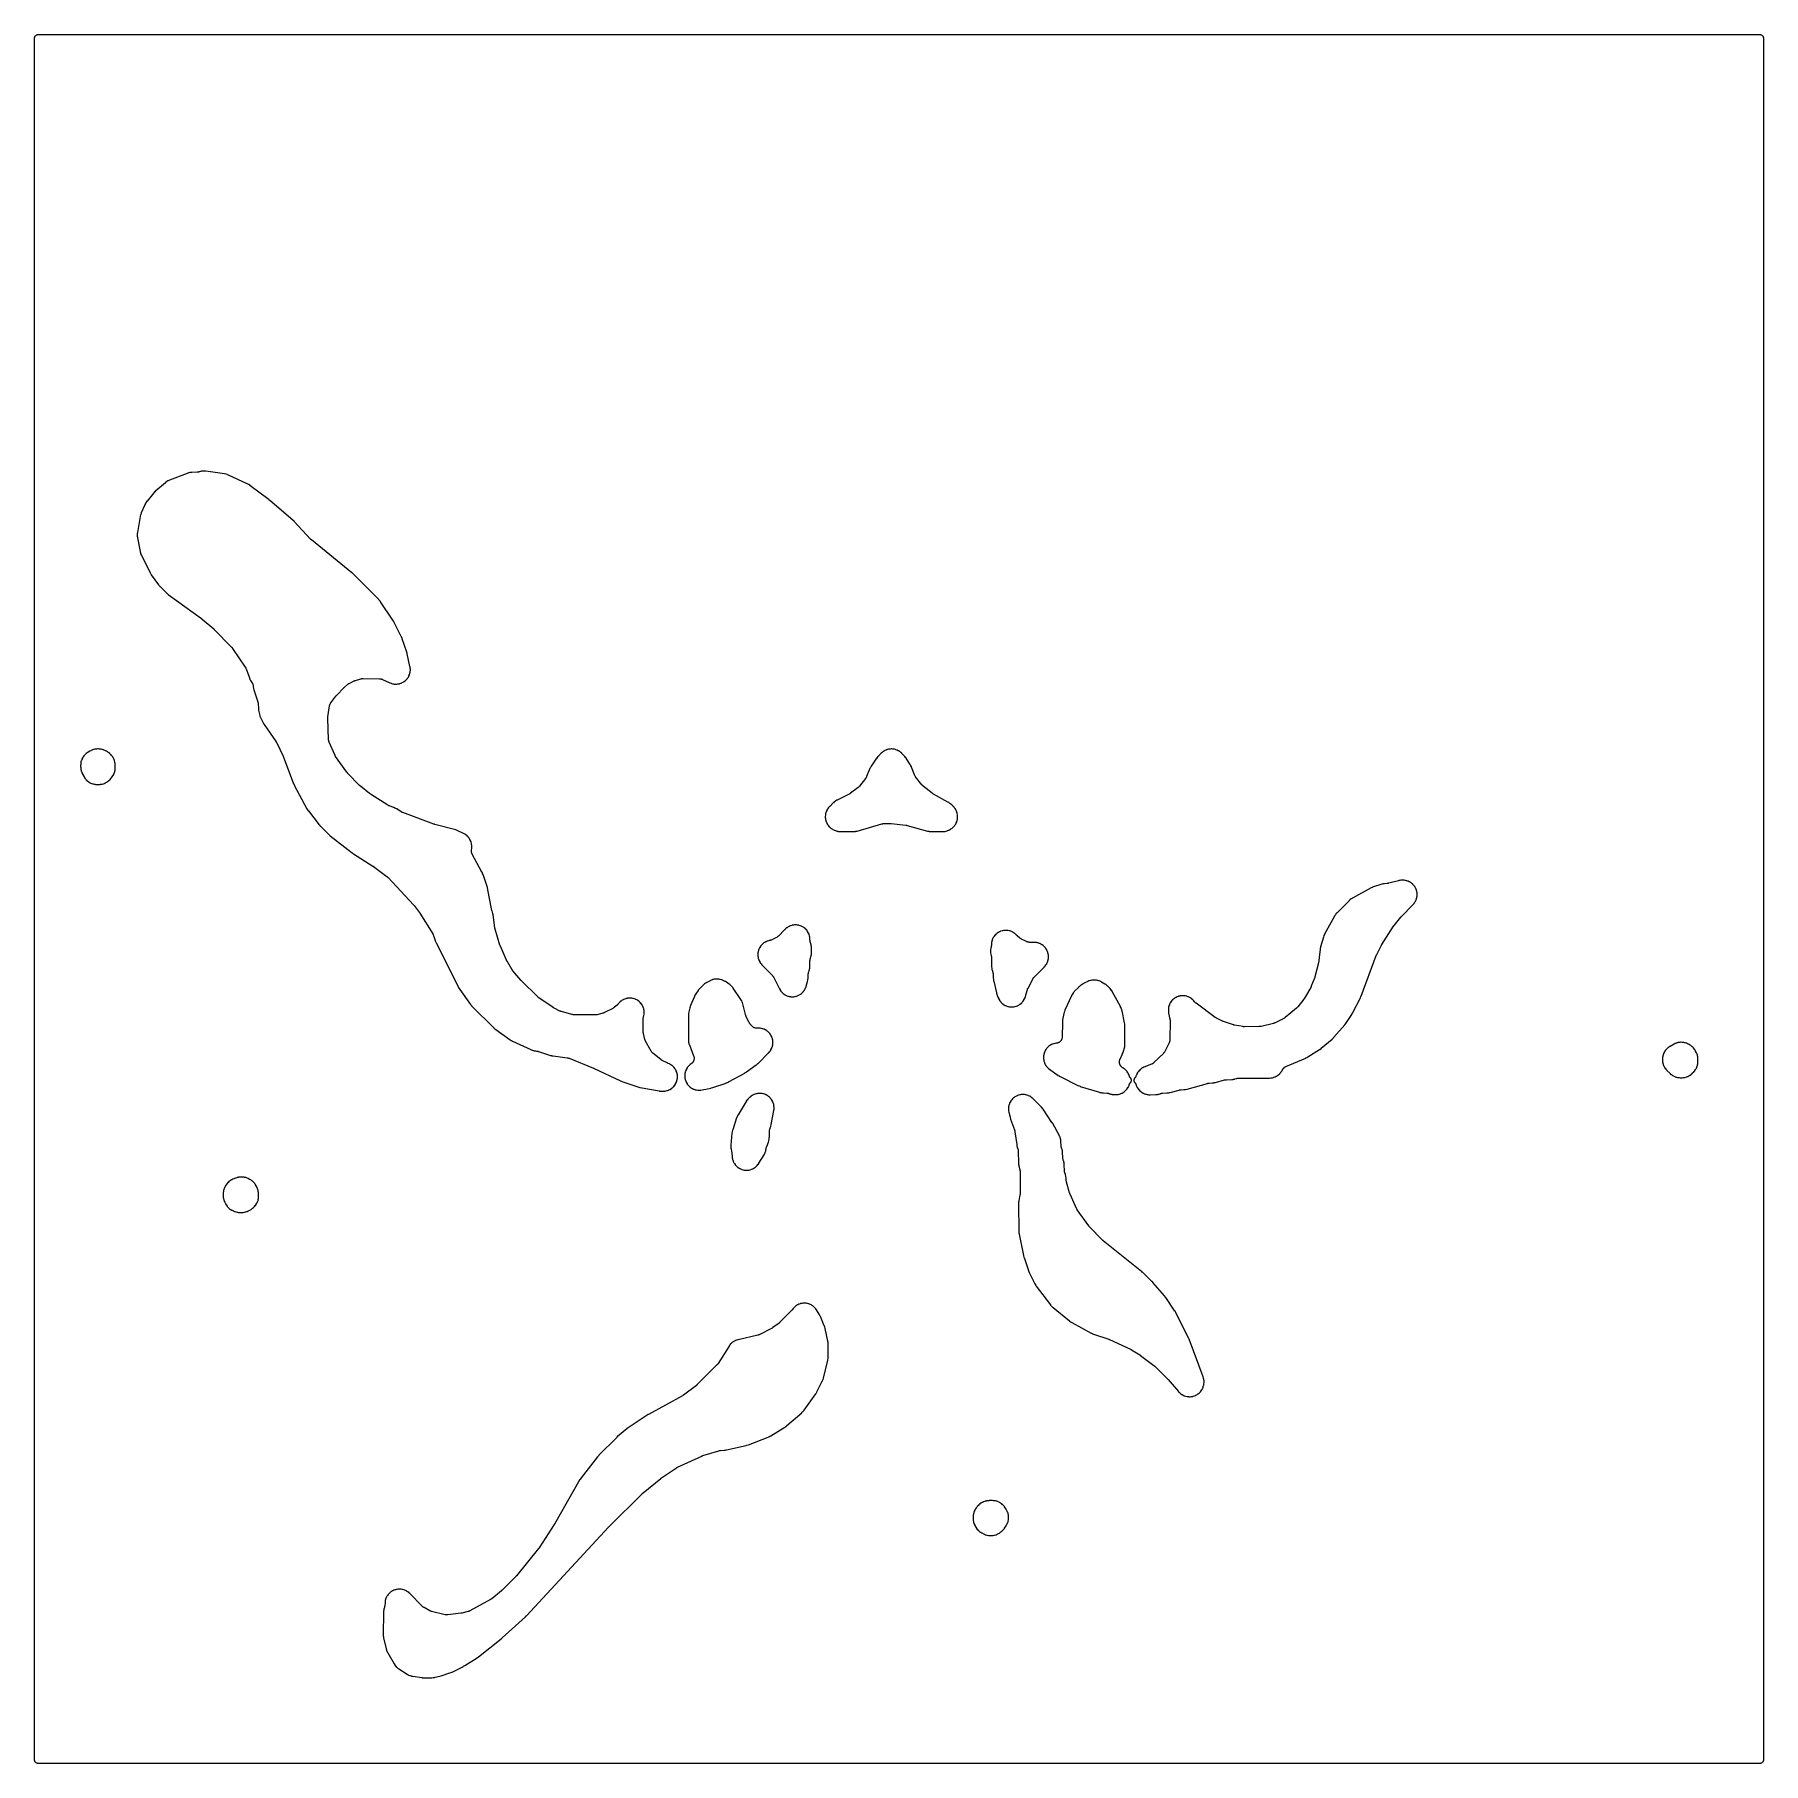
# Model space of a CAD drawing. Header units: millimetres. Extents: x 0 to 300, y 0 to 300.
import ezdxf

# ---------------------------------------------------------------- set-up
doc = ezdxf.new("R2010")
doc.units = ezdxf.units.MM
doc.layers.add('CUT', color=7, linetype='CONTINUOUS')

msp = doc.modelspace()

# ---------------------------------------------------------------- linework, layer by layer
at = {"layer": 'CUT'}
for points in [[(0.5647, -0.05), (0.4913, -0.0464), (0.4331, -0.0378), (0.376, -0.0235), (0.3207, -0.0037), (0.2675, 0.0215), (0.2171, 0.0517), (0.1698, 0.0868), (0.1262, 0.1262), (0.0868, 0.1698), (0.0517, 0.2171), (0.0215, 0.2675), (-0.0037, 0.3207), (-0.0235, 0.376), (-0.0378, 0.4331), (-0.0464, 0.4913), (-0.05, 0.5647), (-0.05, 299.4353), (-0.0464, 299.5087), (-0.0378, 299.5669), (-0.0235, 299.624), (-0.0037, 299.6793), (0.0215, 299.7325), (0.0517, 299.7829), (0.0868, 299.8302), (0.1262, 299.8738), (0.1698, 299.9132), (0.2171, 299.9483), (0.2675, 299.9785), (0.3207, 300.0037), (0.376, 300.0235), (0.4331, 300.0378), (0.4913, 300.0464), (0.5647, 300.05), (299.4307, 300.05), (299.5042, 300.0464), (299.5623, 300.0378), (299.6194, 300.0235), (299.6748, 300.0037), (299.7279, 299.9785), (299.7784, 299.9483), (299.8256, 299.9132), (299.8692, 299.8738), (299.9087, 299.8302), (299.9437, 299.7829), (299.9739, 299.7325), (299.9991, 299.6793), (300.0189, 299.624), (300.0332, 299.5669), (300.0418, 299.5087), (300.0454, 299.4353), (300.0454, 0.5647), (300.0418, 0.4913), (300.0332, 0.4331), (300.0189, 0.376), (299.9991, 0.3207), (299.9739, 0.2675), (299.9437, 0.2171), (299.9087, 0.1698), (299.8692, 0.1262), (299.8256, 0.0868), (299.7784, 0.0517), (299.7279, 0.0215), (299.6748, -0.0037), (299.6194, -0.0235), (299.5623, -0.0378), (299.5042, -0.0464), (299.4307, -0.05)], [(17.8076, 213.5969), (17.8037, 213.5702), (17.781, 213.3876), (17.7768, 213.3339), (17.771, 213.1634), (17.7716, 213.1096), (17.7812, 212.9393), (17.7866, 212.8857), (17.8133, 212.7036), (17.8179, 212.6771), (18.2772, 210.2988), (18.283, 210.2721), (18.3266, 210.0907), (18.3418, 210.0382), (18.3974, 209.8745), (18.4173, 209.8237), (18.4931, 209.6532), (18.5048, 209.6285), (19.9898, 206.6608), (20.001, 206.6394), (20.0806, 206.4952), (20.1055, 206.4539), (20.1964, 206.3166), (20.2101, 206.2967), (21.4605, 204.5627), (21.475, 204.5434), (21.5764, 204.414), (21.6076, 204.3774), (21.7191, 204.2566), (21.7357, 204.2392), (22.8447, 203.1297), (22.8617, 203.1134), (22.9798, 203.0042), (23.0156, 202.9736), (23.1419, 202.8739), (23.1607, 202.8597), (28.9191, 198.6737), (28.9259, 198.6687), (28.9379, 198.6598), (28.9446, 198.6548), (28.9506, 198.6503), (28.9556, 198.6464), (28.9709, 198.6344), (28.9756, 198.6307), (28.9831, 198.6247), (28.9871, 198.6214), (28.9936, 198.616), (29.0051, 198.6065), (29.0116, 198.601), (31.044, 196.8779), (31.0519, 196.8711), (31.0659, 196.859), (31.0737, 196.8521), (31.0806, 196.846), (31.0883, 196.839), (31.0895, 196.838), (31.1037, 196.8248), (31.1095, 196.8193), (31.118, 196.8111), (31.1227, 196.8065), (31.1301, 196.7992), (31.1432, 196.7861), (31.1505, 196.7788), (34.1499, 193.7171), (34.1639, 193.7024), (34.1793, 193.686), (34.2194, 193.6401), (34.2564, 193.5948), (34.2933, 193.5464), (34.3063, 193.528), (34.3179, 193.5113), (36.5295, 190.2412), (36.54, 190.2252), (36.5516, 190.2074), (36.5812, 190.1582), (36.5977, 190.1286), (36.6322, 190.0602), (36.6461, 190.0293), (36.6681, 189.9763), (36.6756, 189.9564), (36.6821, 189.9384), (37.2345, 188.3739), (37.2443, 188.3479), (37.3157, 188.1721), (37.3389, 188.1217), (37.4199, 187.9656), (37.4477, 187.9175), (37.5502, 187.7579), (37.5658, 187.7348), (37.682, 187.571), (37.6953, 187.5518), (37.7098, 187.5302), (37.7471, 187.4696), (37.7679, 187.4325), (37.8102, 187.347), (37.8164, 187.3327), (37.8494, 187.2431), (37.854, 187.2283), (37.8773, 187.1358), (37.8854, 187.0944), (37.8964, 187.0237), (37.8994, 186.9974), (37.9018, 186.9736), (37.911, 186.8695), (37.9149, 186.8362), (37.9478, 186.6092), (37.9611, 186.5434), (38.0191, 186.3215), (38.0285, 186.2893), (38.7019, 184.2002), (38.7078, 184.1811), (38.7141, 184.1598), (38.7294, 184.1017), (38.7372, 184.0671), (38.7514, 183.9883), (38.7561, 183.9532), (38.7621, 183.8934), (38.7636, 183.8712), (38.7647, 183.8512), (38.7995, 183.074), (38.8016, 183.0438), (38.8213, 182.8381), (38.8301, 182.7782), (38.8703, 182.5755), (38.8769, 182.546), (39.0584, 181.8248), (39.0676, 181.7921), (39.1369, 181.5706), (39.1608, 181.507), (39.2546, 181.2948), (39.2692, 181.2642), (39.6198, 180.5793), (39.6388, 180.5449), (39.7864, 180.2978), (39.8076, 180.2648), (41.8602, 177.2899), (41.8692, 177.2765), (41.8851, 177.2526), (41.8939, 177.239), (41.9017, 177.2269), (41.9102, 177.2132), (41.9115, 177.2112), (41.9268, 177.1853), (41.9329, 177.1746), (41.9418, 177.1585), (41.9466, 177.1495), (41.9542, 177.1353), (41.9674, 177.1098), (41.9747, 177.0953), (43.0564, 174.9138), (43.0613, 174.9037), (43.0699, 174.8858), (43.0747, 174.8757), (43.0789, 174.8667), (43.0835, 174.8565), (43.0842, 174.855), (43.0925, 174.836), (43.0959, 174.828), (43.1007, 174.8163), (43.1034, 174.8098), (43.1075, 174.7994), (43.1148, 174.7809), (43.1188, 174.7704), (44.9173, 170.006), (44.9326, 169.9693), (45.0531, 169.7044), (45.0708, 169.6688), (47.2217, 165.6686), (47.2345, 165.6461), (47.3248, 165.4942), (47.3531, 165.4509), (47.4562, 165.3074), (47.4717, 165.2868), (49.3636, 162.8782), (49.3855, 162.8518), (49.5516, 162.6635), (49.575, 162.6385), (51.0038, 161.1943), (51.0319, 161.1677), (51.2443, 160.9791), (51.2741, 160.9543), (55.0628, 158.0043), (55.0877, 157.986), (55.2732, 157.8563), (55.299, 157.8392), (58.6907, 155.7193), (58.699, 155.7141), (58.7136, 155.7048), (58.7218, 155.6995), (58.7292, 155.6946), (58.7373, 155.6892), (58.7385, 155.6884), (58.7536, 155.6781), (58.7598, 155.6737), (58.7689, 155.6672), (58.7739, 155.6636), (58.7819, 155.6578), (58.7959, 155.6475), (58.8038, 155.6416), (61.1159, 153.8996), (61.1314, 153.8876), (61.1485, 153.8742), (61.1935, 153.8362), (61.2356, 153.7984), (61.278, 153.7576), (61.2932, 153.742), (61.3067, 153.7278), (65.7249, 148.9913), (65.7321, 148.9835), (65.7448, 148.9696), (65.7519, 148.9617), (65.7581, 148.9547), (65.7651, 148.9467), (65.7662, 148.9455), (65.7789, 148.9305), (65.7842, 148.9242), (65.7918, 148.9149), (65.796, 148.9097), (65.8026, 148.9014), (65.8143, 148.8866), (65.8208, 148.8782), (66.7305, 147.6974), (66.7375, 147.6881), (66.75, 147.6715), (66.7569, 147.6621), (66.763, 147.6537), (66.7699, 147.6443), (66.7709, 147.6429), (66.7832, 147.625), (66.7883, 147.6175), (66.7956, 147.6064), (66.7996, 147.6003), (66.806, 147.5905), (66.8171, 147.5729), (66.8233, 147.563), (69.066, 143.9261), (69.0785, 143.9053), (69.0919, 143.882), (69.1259, 143.8177), (69.1559, 143.7546), (69.1845, 143.6877), (69.1941, 143.6626), (69.2024, 143.6398), (69.4997, 142.7912), (69.5135, 142.7556), (69.6227, 142.4977), (69.6387, 142.463), (73.5508, 134.653), (73.5617, 134.6322), (73.6391, 134.4917), (73.6633, 134.4515), (73.7515, 134.3175), (73.7647, 134.2982), (75.6436, 131.6714), (75.6586, 131.6514), (75.7637, 131.5167), (75.796, 131.4786), (75.912, 131.3532), (75.9293, 131.3352), (79.6577, 127.6235), (79.6757, 127.6063), (79.8011, 127.4914), (79.8391, 127.4593), (79.9736, 127.3553), (79.9936, 127.3404), (82.5063, 125.5571), (82.5293, 125.5417), (82.6883, 125.4395), (82.7362, 125.4118), (82.9039, 125.3247), (82.9288, 125.3125), (86.083, 123.8556), (86.1128, 123.8428), (86.3187, 123.7609), (86.3801, 123.7402), (86.578, 123.6853), (86.6413, 123.6714), (86.8599, 123.6356), (86.8921, 123.6312), (87.1024, 123.6084), (87.1253, 123.6056), (87.1507, 123.6022), (87.219, 123.5903), (87.2841, 123.5763), (87.3513, 123.5592), (87.3759, 123.5519), (87.398, 123.5451), (89.5002, 122.8629), (89.526, 122.8552), (89.7035, 122.8063), (89.7561, 122.7943), (89.9373, 122.7615), (89.9639, 122.7573), (92.4059, 122.428), (92.4241, 122.4254), (92.4444, 122.4222), (92.4989, 122.412), (92.531, 122.405), (92.6026, 122.3861), (92.634, 122.3765), (92.6866, 122.3585), (92.7058, 122.3512), (92.7231, 122.3445), (96.972, 120.6431), (96.9785, 120.6405), (96.9899, 120.6358), (96.9963, 120.6332), (97.002, 120.6308), (97.0068, 120.6288), (97.0216, 120.6223), (97.0262, 120.6203), (97.0334, 120.6171), (97.0374, 120.6153), (97.0437, 120.6123), (97.0549, 120.6071), (97.0612, 120.6042), (101.5543, 118.4742), (101.5876, 118.4596), (101.8346, 118.3604), (101.8687, 118.3478), (105.0304, 117.2945), (105.0728, 117.2821), (105.3861, 117.2027), (105.4292, 117.1935), (108.3698, 116.675), (108.3963, 116.6709), (108.5777, 116.6472), (108.6311, 116.6427), (108.814, 116.6352), (108.8408, 116.6348), (109.0378, 116.6356), (109.0675, 116.6364), (109.2698, 116.6473), (109.3288, 116.6534), (109.5143, 116.6819), (109.5724, 116.6938), (109.7543, 116.7405), (109.8109, 116.758), (109.9873, 116.8225), (110.0419, 116.8455), (110.211, 116.9271), (110.2631, 116.9554), (110.4233, 117.0532), (110.4724, 117.0866), (110.6222, 117.1997), (110.6677, 117.2378), (110.8056, 117.3652), (110.8471, 117.4075), (110.9718, 117.5479), (111.0089, 117.5941), (111.1191, 117.7461), (111.1515, 117.7958), (111.2461, 117.958), (111.2735, 118.0106), (111.3516, 118.1813), (111.3736, 118.2364), (111.4346, 118.4139), (111.451, 118.4709), (111.4941, 118.6537), (111.5049, 118.712), (111.5297, 118.8981), (111.5347, 118.9572), (111.541, 119.1448), (111.5401, 119.2041), (111.5279, 119.3914), (111.5211, 119.4504), (111.4905, 119.6356), (111.478, 119.6935), (111.4292, 119.8748), (111.411, 119.9313), (111.3445, 120.1069), (111.3208, 120.1612), (111.2374, 120.3294), (111.2085, 120.3812), (111.1088, 120.5403), (111.0749, 120.589), (110.96, 120.7375), (110.9215, 120.7825), (110.7925, 120.919), (110.7497, 120.96), (110.6079, 121.083), (110.5613, 121.1197), (110.408, 121.2281), (110.358, 121.2599), (110.1947, 121.3527), (110.1418, 121.3794), (109.9567, 121.4617), (109.9293, 121.473), (109.882, 121.4913), (109.822, 121.517), (109.8001, 121.5273), (109.7805, 121.5369), (108.8855, 121.9864), (108.865, 121.997), (108.8425, 122.0091), (108.7827, 122.044), (108.7267, 122.0798), (108.6698, 122.1193), (108.6493, 122.1347), (108.6311, 122.1488), (107.2819, 123.219), (107.2646, 123.2331), (107.2456, 123.2489), (107.1959, 123.2937), (107.1675, 123.3212), (107.1066, 123.3863), (107.0972, 123.3975), (107.0431, 123.4684), (107.0207, 123.5009), (106.9848, 123.5574), (106.9724, 123.5788), (106.9614, 123.5982), (106.0163, 125.3142), (106.0071, 125.3313), (105.9971, 125.3504), (105.9718, 125.4028), (105.9579, 125.4342), (105.9296, 125.5065), (105.9184, 125.539), (105.9013, 125.5947), (105.8956, 125.6154), (105.8907, 125.6342), (105.6426, 126.6286), (105.6366, 126.6542), (105.6304, 126.6827), (105.6169, 126.7604), (105.6073, 126.8355), (105.6007, 126.9141), (105.5995, 126.9432), (105.5988, 126.9695), (105.5778, 128.9357), (105.5779, 128.9603), (105.5783, 128.9876), (105.5826, 129.0613), (105.5895, 129.1318), (105.5998, 129.2048), (105.6047, 129.2317), (105.6095, 129.2558), (105.7181, 129.7702), (105.7234, 129.7991), (105.7552, 129.9969), (105.7616, 130.0552), (105.773, 130.2406), (105.7737, 130.2992), (105.767, 130.4848), (105.762, 130.5432), (105.7371, 130.7272), (105.7264, 130.7849), (105.6837, 130.9656), (105.6675, 131.0219), (105.6073, 131.1976), (105.5856, 131.2521), (105.5086, 131.4211), (105.4817, 131.4732), (105.3886, 131.6338), (105.3567, 131.6831), (105.2484, 131.8338), (105.2118, 131.8797), (105.0893, 132.0192), (105.0484, 132.0613), (104.9128, 132.1881), (104.8681, 132.226), (104.7207, 132.339), (104.6725, 132.3724), (104.5148, 132.4704), (104.4635, 132.4989), (104.2971, 132.5811), (104.2432, 132.6045), (104.0695, 132.67), (104.0137, 132.688), (103.8344, 132.7363), (103.7771, 132.7487), (103.5939, 132.7793), (103.5357, 132.7861), (103.3504, 132.7986), (103.2918, 132.7997), (103.1062, 132.794), (103.0477, 132.7894), (102.8636, 132.7656), (102.8058, 132.7553), (102.6249, 132.7137), (102.5684, 132.6977), (102.3924, 132.6386), (102.3378, 132.6173), (102.1684, 132.5413), (102.1161, 132.5147), (101.9549, 132.4225), (101.9055, 132.391), (101.7541, 132.2835), (101.7079, 132.2472), (101.5677, 132.1255), (101.5254, 132.0849), (101.3877, 131.9394), (101.368, 131.9176), (101.2179, 131.7427), (101.2067, 131.7298), (101.1941, 131.7157), (101.1591, 131.6786), (101.1243, 131.6438), (101.0872, 131.6087), (101.0731, 131.5961), (101.0603, 131.5849), (100.6295, 131.2143), (100.6083, 131.1966), (100.5845, 131.1774), (100.5178, 131.1284), (100.4518, 131.0844), (100.3809, 131.0418), (100.354, 131.0272), (100.3295, 131.0145), (98.8553, 130.2749), (98.8345, 130.2648), (98.8112, 130.2539), (98.7472, 130.2268), (98.6848, 130.2031), (98.6189, 130.181), (98.5943, 130.1738), (98.572, 130.1676), (97.6111, 129.913), (97.5916, 129.9081), (97.5698, 129.9028), (97.5106, 129.8906), (97.4754, 129.8846), (97.3953, 129.8746), (97.3597, 129.8717), (97.2992, 129.869), (97.2769, 129.8687), (97.2567, 129.8687), (93.5467, 129.9059), (93.5268, 129.9064), (93.5048, 129.9071), (93.4454, 129.9109), (93.4104, 129.9144), (93.3317, 129.9257), (93.2972, 129.9322), (93.239, 129.9452), (93.2177, 129.9507), (93.1985, 129.9559), (91.3998, 130.4633), (91.3804, 130.469), (91.359, 130.4755), (91.3018, 130.4952), (91.2475, 130.5159), (91.1917, 130.5394), (91.1714, 130.5488), (91.1531, 130.5574), (90.139, 131.0527), (90.1244, 131.06), (90.0986, 131.0732), (90.0841, 131.0807), (90.0714, 131.0875), (90.0571, 131.0954), (90.055, 131.0965), (90.0287, 131.1118), (90.018, 131.1182), (90.0023, 131.1279), (89.9936, 131.1334), (89.9799, 131.1422), (89.9556, 131.1581), (89.9421, 131.1672), (87.4887, 132.8429), (87.4726, 132.8542), (87.4549, 132.8669), (87.4081, 132.9027), (87.3644, 132.9385), (87.32, 132.9773), (87.3041, 132.9922), (87.29, 133.0058), (84.4519, 135.7785), (84.4433, 135.7871), (84.4279, 135.8025), (84.4194, 135.8112), (84.4118, 135.819), (84.4033, 135.8278), (84.4021, 135.8291), (84.3867, 135.8459), (84.3804, 135.8529), (84.3712, 135.8633), (84.3662, 135.8691), (84.3582, 135.8784), (84.3442, 135.895), (84.3364, 135.9044), (82.9885, 137.5429), (82.9784, 137.5554), (82.9608, 137.5776), (82.9509, 137.5902), (82.9423, 137.6015), (82.9327, 137.6143), (82.9313, 137.6162), (82.9141, 137.6404), (82.9071, 137.6505), (82.897, 137.6656), (82.8915, 137.674), (82.8828, 137.6874), (82.8676, 137.7114), (82.8592, 137.725), (81.9656, 139.1947), (81.9581, 139.2073), (81.945, 139.2297), (81.9377, 139.2424), (81.9313, 139.2537), (81.9242, 139.2665), (81.9232, 139.2683), (81.9106, 139.2925), (81.9055, 139.3025), (81.8982, 139.3173), (81.8942, 139.3256), (81.888, 139.3389), (81.8771, 139.3624), (81.8711, 139.3758), (80.7986, 141.8008), (80.793, 141.8137), (80.7833, 141.8367), (80.7779, 141.8497), (80.7732, 141.8613), (80.768, 141.8744), (80.7673, 141.8763), (80.7582, 141.9008), (80.7546, 141.911), (80.7494, 141.9261), (80.7466, 141.9345), (80.7422, 141.9479), (80.7347, 141.9717), (80.7305, 141.9851), (79.8908, 144.7843), (79.8857, 144.8018), (79.8803, 144.8213), (79.8672, 144.8745), (79.8563, 144.9259), (79.8465, 144.9798), (79.8434, 144.9998), (79.8409, 145.0178), (79.5541, 147.2244), (79.5496, 147.2535), (79.5139, 147.4511), (79.5007, 147.5084), (79.4499, 147.6874), (79.4311, 147.7431), (79.3577, 147.93), (79.3463, 147.9571), (79.3319, 147.989), (79.3091, 148.0447), (79.2967, 148.0779), (79.2721, 148.1543), (79.2627, 148.1886), (79.2487, 148.2472), (79.2443, 148.269), (79.2405, 148.2887), (78.6462, 151.5929), (78.6369, 151.6355), (78.5578, 151.9445), (78.5455, 151.9863), (77.7923, 154.2355), (77.7836, 154.2599), (77.7201, 154.4254), (77.6995, 154.4729), (77.6219, 154.6322), (77.6101, 154.6553), (75.9241, 157.7707), (75.9138, 157.7904), (75.9026, 157.8123), (75.8745, 157.8728), (75.8593, 157.9092), (75.829, 157.9929), (75.8247, 158.0068), (75.8028, 158.093), (75.7999, 158.1073), (75.7866, 158.1953), (75.7851, 158.2098), (75.7806, 158.2987), (75.7806, 158.3381), (75.7829, 158.4048), (75.7847, 158.4294), (75.7866, 158.4516), (75.8254, 158.8474), (75.8276, 158.8779), (75.8373, 159.0869), (75.837, 159.1481), (75.8263, 159.3416), (75.8198, 159.4024), (75.7894, 159.5938), (75.7767, 159.6537), (75.7269, 159.841), (75.7082, 159.8993), (75.6396, 160.0805), (75.6151, 160.1366), (75.5284, 160.3099), (75.4982, 160.3632), (75.3943, 160.5268), (75.3589, 160.5767), (75.2389, 160.7288), (75.1985, 160.7749), (75.0636, 160.914), (75.0188, 160.9557), (74.8704, 161.0803), (74.8216, 161.1173), (74.6613, 161.2261), (74.609, 161.2579), (74.4249, 161.3571), (74.3976, 161.371), (73.302, 161.8914), (73.2761, 161.903), (73.0972, 161.9778), (73.0438, 161.9972), (72.8587, 162.0548), (72.8314, 162.0626), (69.4084, 162.9519), (69.3976, 162.9548), (69.3785, 162.96), (69.3678, 162.963), (69.3581, 162.9657), (69.3474, 162.9689), (69.3458, 162.9694), (69.3259, 162.9756), (69.3177, 162.9783), (69.3056, 162.9823), (69.299, 162.9846), (69.2884, 162.9882), (69.2696, 162.9949), (69.2591, 162.9987), (63.867, 164.9888), (63.8441, 164.9976), (63.8188, 165.0078), (63.7516, 165.0379), (63.6883, 165.0695), (63.6238, 165.1051), (63.6005, 165.1192), (63.5797, 165.1322), (62.804, 165.6315), (62.7745, 165.6494), (62.5697, 165.7651), (62.5079, 165.7956), (62.2912, 165.8871), (62.2591, 165.8996), (61.553, 166.1511), (61.5292, 166.16), (61.503, 166.1702), (61.4332, 166.2007), (61.3675, 166.2329), (61.3006, 166.2692), (61.2765, 166.2836), (61.2549, 166.297), (58.2348, 168.2243), (58.2248, 168.2307), (58.2073, 168.2422), (58.1974, 168.2488), (58.1887, 168.2547), (58.179, 168.2614), (58.1776, 168.2624), (58.1596, 168.2751), (58.1523, 168.2805), (58.1415, 168.2885), (58.1356, 168.293), (58.1262, 168.3002), (58.1096, 168.3131), (58.1003, 168.3204), (56.5088, 169.5893), (56.4977, 169.5982), (56.4782, 169.6143), (56.4673, 169.6234), (56.4577, 169.6316), (56.4469, 169.6409), (56.4454, 169.6423), (56.4257, 169.6601), (56.4177, 169.6675), (56.406, 169.6786), (56.3996, 169.6848), (56.3894, 169.6948), (56.3715, 169.7126), (56.3615, 169.7227), (54.2774, 171.8663), (54.2653, 171.8791), (54.2519, 171.8934), (54.2169, 171.933), (54.1845, 171.9721), (54.1519, 172.0138), (54.1403, 172.0295), (54.13, 172.0438), (52.2115, 174.7617), (52.1988, 174.7802), (52.1849, 174.8009), (52.1497, 174.8581), (52.1178, 174.9143), (52.0869, 174.974), (52.0763, 174.9965), (52.067, 175.0169), (51.0913, 177.2294), (51.0829, 177.2489), (51.0739, 177.2707), (51.0517, 177.3305), (51.0398, 177.3663), (51.0168, 177.4482), (51.0137, 177.4618), (50.9986, 177.5455), (50.9936, 177.5828), (50.9875, 177.6463), (50.9861, 177.6699), (50.985, 177.6911), (50.849, 181.3587), (50.8485, 181.3799), (50.8481, 181.4034), (50.8495, 181.467), (50.853, 181.5281), (50.8589, 181.5914), (50.8619, 181.6148), (50.8649, 181.6358), (51.1537, 183.5275), (51.1573, 183.5494), (51.1616, 183.5735), (51.1757, 183.6385), (51.1854, 183.6764), (51.2115, 183.761), (51.2164, 183.7747), (51.2507, 183.8563), (51.257, 183.8694), (51.2991, 183.9473), (51.3194, 183.9807), (51.356, 184.0362), (51.3702, 184.0562), (51.3833, 184.0741), (52.2256, 185.1966), (52.2343, 185.208), (52.2499, 185.228), (52.2587, 185.2392), (52.2666, 185.2491), (52.2757, 185.2602), (52.277, 185.2618), (52.2943, 185.2821), (52.3015, 185.2903), (52.3123, 185.3024), (52.3184, 185.3091), (52.3281, 185.3195), (52.3455, 185.338), (52.3554, 185.3484), (53.6701, 186.7022), (53.6769, 186.7092), (53.6892, 186.7215), (53.6961, 186.7284), (53.7023, 186.7345), (53.7092, 186.7413), (53.7103, 186.7423), (53.7235, 186.7548), (53.729, 186.7599), (53.7372, 186.7674), (53.7418, 186.7716), (53.7491, 186.7781), (53.7621, 186.7896), (53.7695, 186.796), (54.267, 187.2264), (54.2879, 187.244), (54.3114, 187.2631), (54.3773, 187.3119), (54.4426, 187.3558), (54.5127, 187.3984), (54.5393, 187.4129), (54.5635, 187.4257), (55.4043, 187.8528), (55.4232, 187.8621), (55.4442, 187.8722), (55.5022, 187.8975), (55.5587, 187.9198), (55.6182, 187.941), (55.6405, 187.948), (55.6607, 187.9542), (56.5688, 188.2179), (56.5903, 188.2239), (56.6142, 188.2302), (56.6795, 188.2449), (56.7182, 188.252), (56.8066, 188.264), (56.8458, 188.2673), (56.9127, 188.2704), (56.9374, 188.2707), (56.9597, 188.2706), (59.8418, 188.2284), (59.865, 188.2278), (59.8907, 188.2267), (59.96, 188.2212), (60.0008, 188.2164), (60.0922, 188.2008), (60.107, 188.1975), (60.1963, 188.1725), (60.2351, 188.1595), (60.3002, 188.1348), (60.3238, 188.1247), (60.3451, 188.1154), (61.6324, 187.5295), (61.6591, 187.5181), (61.8431, 187.4449), (61.8979, 187.4261), (62.0741, 187.375), (62.1305, 187.3616), (62.3109, 187.3278), (62.3683, 187.3198), (62.551, 187.3036), (62.609, 187.3012), (62.7924, 187.3027), (62.8503, 187.3059), (63.0328, 187.325), (63.0901, 187.3339), (63.2699, 187.3705), (63.326, 187.3848), (63.5014, 187.4386), (63.556, 187.4583), (63.7254, 187.5288), (63.7777, 187.5536), (63.9396, 187.6402), (63.9893, 187.6699), (64.142, 187.7717), (64.1886, 187.8061), (64.3308, 187.9221), (64.3739, 187.9608), (64.5042, 188.09), (64.5434, 188.1328), (64.6606, 188.2739), (64.6954, 188.3202), (64.7985, 188.472), (64.8287, 188.5215), (64.9167, 188.6825), (64.942, 188.7347), (65.014, 188.9034), (65.0341, 188.9578), (65.0895, 189.1327), (65.1043, 189.1887), (65.1426, 189.3682), (65.1519, 189.4254), (65.1726, 189.6077), (65.1764, 189.6656), (65.1795, 189.849), (65.1776, 189.907), (65.163, 190.0899), (65.1555, 190.1473), (65.1208, 190.3422), (65.115, 190.3706), (64.6105, 192.5757), (64.6034, 192.6037), (64.5463, 192.8076), (64.5378, 192.8353), (63.7586, 195.1768), (63.7437, 195.2168), (63.6241, 195.5058), (63.6064, 195.5446), (62.3248, 198.1085), (62.306, 198.1431), (62.1602, 198.3924), (62.1392, 198.4258), (59.9944, 201.5952), (59.978, 201.6181), (59.8626, 201.7725), (59.8268, 201.816), (59.6974, 201.9588), (59.678, 201.9793), (55.2591, 206.4192), (55.2362, 206.4409), (55.0647, 206.596), (55.0408, 206.6165), (48.0236, 212.3214), (48.0115, 212.3315), (47.99, 212.3495), (47.9781, 212.3598), (47.9674, 212.369), (47.9556, 212.3795), (47.9539, 212.3811), (47.9324, 212.4012), (47.9237, 212.4096), (47.9109, 212.4222), (47.9039, 212.4292), (47.8928, 212.4405), (47.8734, 212.4608), (47.8625, 212.4723), (45.0144, 215.5431), (44.9896, 215.5683), (44.8027, 215.7475), (44.7764, 215.7712), (40.7888, 219.1656), (40.7757, 219.1765), (40.6785, 219.2546), (40.6651, 219.2651), (37.3298, 221.7928), (37.3034, 221.8117), (37.1203, 221.9355), (37.0647, 221.9688), (36.8693, 222.0722), (36.8403, 222.0866), (33.628, 223.5701), (33.6013, 223.5816), (33.4173, 223.656), (33.3624, 223.6752), (33.1861, 223.7273), (33.1296, 223.741), (32.9347, 223.7786), (32.9061, 223.7834), (29.6758, 224.2453), (29.6487, 224.2486), (29.4626, 224.2666), (29.4079, 224.2694), (29.2347, 224.2702), (29.18, 224.268), (29.0074, 224.2531), (28.9532, 224.246), (28.7826, 224.2154), (28.7293, 224.2033), (28.549, 224.1537), (28.5228, 224.1458), (28.5135, 224.1428), (28.466, 224.1288), (28.4174, 224.1159), (28.3217, 224.096), (28.279, 224.0896), (28.2061, 224.0815), (28.1791, 224.0797), (28.1547, 224.0783), (27.2476, 224.0404), (27.215, 224.0382), (26.9929, 224.0167), (26.9283, 224.0069), (26.7259, 223.9648), (26.6628, 223.948), (26.4507, 223.8791), (26.4199, 223.8682), (23.393, 222.6995), (23.3622, 222.6866), (23.1544, 222.5927), (23.0952, 222.5619), (22.9135, 222.4542), (22.8581, 222.417), (22.6762, 222.2796), (22.6501, 222.2588), (20.9805, 220.8458), (20.9604, 220.828), (20.8259, 220.7034), (20.7882, 220.6652), (20.6653, 220.5291), (20.6478, 220.5087), (19.4657, 219.0749), (19.4482, 219.0526), (19.3323, 218.8976), (19.3005, 218.8507), (19.2071, 218.6976), (19.1799, 218.6479), (19.0952, 218.4739), (19.0834, 218.4482), (18.4628, 217.0049), (18.4497, 216.9718), (18.367, 216.7429), (18.3469, 216.6746), (18.2919, 216.4376), (18.2849, 216.4027)], [(8.5471, 171.1887), (8.5626, 171.1626), (8.673, 170.987), (8.7079, 170.9373), (8.8261, 170.7858), (8.8658, 170.7399), (8.9987, 170.6011), (9.0429, 170.5594), (9.1892, 170.4348), (9.2373, 170.3978), (9.3954, 170.2886), (9.447, 170.2566), (9.6214, 170.1606), (9.6731, 170.1353), (9.8355, 170.0653), (9.8864, 170.046), (10.0503, 169.9923), (10.1027, 169.9777), (10.2708, 169.9391), (10.3244, 169.9294), (10.4952, 169.9062), (10.5494, 169.9013), (10.7353, 169.8931), (10.7625, 169.8925), (11.133, 169.893), (11.1622, 169.8938), (11.3618, 169.9038), (11.42, 169.9095), (11.6031, 169.9368), (11.6604, 169.9482), (11.84, 169.9931), (11.896, 170.01), (12.0704, 170.0722), (12.1244, 170.0945), (12.2919, 170.1734), (12.3435, 170.2008), (12.5151, 170.3031), (12.5398, 170.3187), (12.6041, 170.3614), (12.6314, 170.3806), (12.8137, 170.5169), (12.8648, 170.5597), (13.0187, 170.704), (13.0647, 170.7522), (13.2125, 170.9253), (13.2334, 170.9513), (13.4136, 171.1877), (13.4322, 171.2136), (13.5548, 171.3935), (13.5878, 171.4481), (13.6831, 171.6259), (13.7101, 171.6836), (13.7859, 171.8705), (13.8067, 171.9308), (13.8623, 172.1247), (13.8766, 172.1868), (13.9113, 172.3855), (13.9189, 172.4488), (13.9334, 172.666), (13.9346, 172.6978), (13.9417, 173.2243), (13.9413, 173.2551), (13.9333, 173.4657), (13.9278, 173.5271), (13.9004, 173.7204), (13.8886, 173.781), (13.8415, 173.9705), (13.8236, 174.0295), (13.7573, 174.2131), (13.7334, 174.27), (13.6485, 174.4458), (13.6189, 174.5), (13.5165, 174.6662), (13.4815, 174.717), (13.3625, 174.8718), (13.3225, 174.9187), (13.1777, 175.0717), (13.1559, 175.0936), (13.0327, 175.211), (13.0105, 175.2311), (12.8552, 175.365), (12.8078, 175.4019), (12.6523, 175.5109), (12.6015, 175.5428), (12.4227, 175.6431), (12.3962, 175.6571), (12.1621, 175.7735), (12.1371, 175.7852), (11.9644, 175.8613), (11.9129, 175.8813), (11.7471, 175.9368), (11.694, 175.9519), (11.5239, 175.9919), (11.4696, 176.0021), (11.2964, 176.0263), (11.2414, 176.0314), (11.053, 176.0403), (11.0254, 176.0409), (10.9018, 176.041), (10.8731, 176.0404), (10.6771, 176.0312), (10.6199, 176.0257), (10.4399, 175.9999), (10.3835, 175.989), (10.2069, 175.946), (10.1518, 175.9298), (9.98, 175.8701), (9.9267, 175.8487), (9.7615, 175.7729), (9.7105, 175.7465), (9.5408, 175.648), (9.5163, 175.633), (9.1057, 175.3677), (9.081, 175.3508), (8.9152, 175.2316), (8.8684, 175.1943), (8.7265, 175.069), (8.6837, 175.0272), (8.555, 174.8884), (8.5165, 174.8426), (8.4023, 174.6917), (8.3686, 174.6423), (8.2699, 174.4807), (8.2413, 174.4282), (8.1592, 174.2577), (8.136, 174.2026), (8.0712, 174.0247), (8.0536, 173.9675), (8.0069, 173.7841), (7.9951, 173.7255), (7.9669, 173.5383), (7.9609, 173.4788), (7.9507, 173.2748), (7.95, 173.2449), (7.95, 172.9223), (7.9508, 172.8917), (7.9615, 172.6827), (7.9677, 172.6217), (7.9973, 172.4301), (8.0097, 172.3701), (8.0587, 172.1825), (8.0772, 172.1241), (8.1451, 171.9424), (8.1694, 171.8862), (8.2622, 171.6987), (8.2765, 171.6716)], [(137.9719, 166.0842), (137.9513, 166.0631), (137.8135, 165.9157), (137.7754, 165.8706), (137.6618, 165.7222), (137.6282, 165.6736), (137.5298, 165.5147), (137.5012, 165.463), (137.4188, 165.2952), (137.3955, 165.241), (137.33, 165.0659), (137.3121, 165.0097), (137.2641, 164.829), (137.2518, 164.7712), (137.2219, 164.5867), (137.2153, 164.528), (137.2037, 164.3415), (137.2029, 164.2824), (137.2096, 164.0957), (137.2146, 164.0368), (137.2397, 163.8516), (137.2505, 163.7935), (137.2936, 163.6117), (137.3101, 163.5549), (137.3709, 163.3782), (137.3928, 163.3234), (137.4707, 163.1535), (137.498, 163.1011), (137.5922, 162.9396), (137.6244, 162.8901), (137.7341, 162.7388), (137.771, 162.6927), (137.895, 162.5528), (137.9363, 162.5106), (138.0734, 162.3836), (138.1187, 162.3456), (138.2676, 162.2327), (138.3164, 162.1994), (138.4757, 162.1017), (138.5275, 162.0733), (138.709, 161.9853), (138.7358, 161.973), (138.9167, 161.896), (138.9452, 161.8848), (139.1415, 161.8128), (139.1999, 161.7947), (139.3877, 161.7469), (139.4477, 161.7348), (139.6393, 161.7063), (139.7002, 161.7004), (139.9091, 161.691), (139.9397, 161.6904), (142.0127, 161.7022), (142.0399, 161.7029), (142.2251, 161.7124), (142.2792, 161.7176), (142.4493, 161.7418), (142.5026, 161.7519), (142.6831, 161.7945), (142.7094, 161.8014), (147.0462, 163.0355), (147.0721, 163.0424), (147.1009, 163.0497), (147.1797, 163.0659), (147.256, 163.078), (147.336, 163.0871), (147.3657, 163.0892), (147.3925, 163.0906), (148.4193, 163.1304), (148.4371, 163.1309), (148.4569, 163.1313), (148.5104, 163.1307), (148.5618, 163.1286), (148.6152, 163.1248), (148.6349, 163.1229), (148.6527, 163.1209), (151.1816, 162.8162), (151.1982, 162.8141), (151.2166, 162.8115), (151.266, 162.8032), (151.3134, 162.7939), (151.3623, 162.7828), (151.3803, 162.7783), (151.3965, 162.774), (154.9507, 161.7957), (154.9764, 161.7892), (155.1533, 161.7488), (155.2055, 161.7393), (155.3721, 161.7166), (155.425, 161.7117), (155.6062, 161.7031), (155.6327, 161.7025), (157.5042, 161.6969), (157.5313, 161.6974), (157.7164, 161.7052), (157.7704, 161.7099), (157.9406, 161.7326), (157.994, 161.7422), (158.1615, 161.7802), (158.2138, 161.7946), (158.3771, 161.8476), (158.4279, 161.8666), (158.5982, 161.9394), (158.6229, 161.9506), (158.754, 162.0138), (158.7797, 162.027), (158.9536, 162.1214), (159.0031, 162.1515), (159.1551, 162.2541), (159.2014, 162.2888), (159.3428, 162.4056), (159.3856, 162.4446), (159.515, 162.5744), (159.5539, 162.6174), (159.6702, 162.7591), (159.7047, 162.8056), (159.8068, 162.9579), (159.8367, 163.0075), (159.9236, 163.1689), (159.9486, 163.2212), (160.0195, 163.3902), (160.0393, 163.4447), (160.0937, 163.6198), (160.1081, 163.6759), (160.1453, 163.8554), (160.1543, 163.9126), (160.174, 164.0949), (160.1775, 164.1527), (160.1795, 164.336), (160.1773, 164.3939), (160.1617, 164.5766), (160.154, 164.634), (160.1208, 164.8143), (160.1076, 164.8707), (160.0572, 165.0469), (160.0386, 165.1018), (159.9714, 165.2724), (159.9476, 165.3252), (159.8643, 165.4885), (159.8355, 165.5388), (159.7368, 165.6933), (159.7033, 165.7405), (159.5902, 165.8848), (159.5523, 165.9286), (159.4158, 166.0718), (159.3954, 166.0923), (159.0317, 166.4387), (159.0125, 166.4562), (158.8787, 166.573), (158.8381, 166.6055), (158.7053, 166.7026), (158.662, 166.7314), (158.5101, 166.8234), (158.4876, 166.8364), (155.9637, 168.2189), (155.9468, 168.2284), (155.9282, 168.2391), (155.8787, 168.2698), (155.8321, 168.3008), (155.7846, 168.3347), (155.7675, 168.3478), (155.7522, 168.3597), (154.2169, 169.5853), (154.1968, 169.6018), (154.1748, 169.6204), (154.1174, 169.6734), (154.0646, 169.7267), (154.0121, 169.7844), (153.9936, 169.8066), (153.9773, 169.8269), (152.8779, 171.2271), (152.8648, 171.2442), (152.8505, 171.2634), (152.8137, 171.3165), (152.7932, 171.3485), (152.7502, 171.4232), (152.7328, 171.4571), (152.7054, 171.5156), (152.6961, 171.5375), (152.6879, 171.5575), (152.1514, 172.907), (152.1409, 172.9316), (152.066, 173.0981), (152.042, 173.1458), (151.9526, 173.3048), (151.939, 173.3278), (151.3132, 174.3337), (151.2957, 174.3602), (151.1715, 174.5381), (151.1324, 174.5882), (150.9902, 174.7519), (150.9687, 174.7753), (150.4907, 175.2699), (150.4694, 175.2909), (150.3204, 175.4305), (150.2748, 175.4691), (150.1245, 175.5841), (150.0753, 175.618), (149.9143, 175.7174), (149.8619, 175.7462), (149.6919, 175.8291), (149.6369, 175.8526), (149.4594, 175.9182), (149.4024, 175.9361), (149.2193, 175.9837), (149.1607, 175.9958), (148.9738, 176.025), (148.9143, 176.0312), (148.7254, 176.0416), (148.6657, 176.042), (148.4766, 176.0335), (148.4171, 176.0279), (148.2299, 176.0006), (148.1712, 175.9891), (147.9876, 175.9434), (147.9304, 175.9261), (147.7523, 175.8623), (147.6971, 175.8394), (147.5262, 175.7583), (147.4735, 175.73), (147.3115, 175.6322), (147.262, 175.5988), (147.1105, 175.4854), (147.0645, 175.4473), (146.914, 175.3092), (146.8925, 175.2885), (146.4161, 174.8056), (146.3975, 174.7859), (146.2741, 174.649), (146.2398, 174.6074), (146.1292, 174.46), (146.1135, 174.438), (145.1719, 173.058), (145.1545, 173.031), (145.041, 172.8439), (145.0107, 172.7874), (144.9178, 172.5893), (144.905, 172.5599), (144.3719, 171.2446), (144.3638, 171.2254), (144.3547, 171.2043), (144.3279, 171.1479), (144.311, 171.1152), (144.2694, 171.0432), (144.2496, 171.0122), (144.2141, 170.9608), (144.2003, 170.9423), (144.1877, 170.9258), (143.1404, 169.5834), (143.1285, 169.5684), (143.1151, 169.552), (143.0774, 169.5086), (143.0544, 169.4838), (143, 169.4299), (142.975, 169.4072), (142.9313, 169.3699), (142.9147, 169.3566), (142.8996, 169.3449), (141.6072, 168.356), (141.59, 168.3432), (141.5709, 168.3292), (141.5178, 168.2934), (141.4655, 168.2608), (141.41, 168.2288), (141.389, 168.2177), (141.37, 168.2079), (139.2393, 167.1439), (139.2123, 167.1295), (139.0298, 167.0265), (138.978, 166.9936), (138.8196, 166.8813), (138.7715, 166.8434), (138.6138, 166.7054), (138.5912, 166.6846)], [(190.9724, 118.9676), (190.9391, 118.9353), (190.901, 118.8903), (190.8676, 118.8419), (190.839, 118.7904), (190.8157, 118.7363), (190.7977, 118.6802), (190.7854, 118.6226), (190.7787, 118.5641), (190.7778, 118.5052), (190.7827, 118.4465), (190.7933, 118.3886), (190.8096, 118.332), (190.8313, 118.2772), (190.8583, 118.2249), (190.8903, 118.1754), (190.927, 118.1294), (190.968, 118.0871), (190.9832, 118.0729), (191.0224, 118.0282), (191.057, 117.9799), (191.0866, 117.9283), (191.111, 117.8741), (191.1347, 117.8036), (191.1492, 117.752), (191.1678, 117.6964), (191.2352, 117.5232), (191.2592, 117.4697), (191.3433, 117.304), (191.3724, 117.253), (191.4722, 117.0963), (191.5061, 117.0484), (191.6208, 116.9022), (191.6593, 116.8579), (191.7877, 116.7236), (191.8303, 116.6832), (191.9712, 116.5621), (192.0176, 116.5261), (192.1697, 116.4194), (192.2193, 116.388), (192.3811, 116.2967), (192.4335, 116.2703), (192.6035, 116.1952), (192.6583, 116.1741), (192.8347, 116.116), (192.8913, 116.1004), (193.0726, 116.0597), (193.1305, 116.0497), (193.3149, 116.027), (193.3734, 116.0227), (193.5738, 116.0177), (193.6032, 116.0177), (194.4992, 116.0394), (194.5251, 116.0406), (194.7021, 116.0525), (194.7537, 116.0583), (194.9162, 116.0835), (194.9671, 116.0937), (195.1267, 116.1328), (195.1766, 116.1474), (195.3446, 116.2044), (195.369, 116.2133), (195.3792, 116.2173), (195.4018, 116.2257), (195.4272, 116.2348), (195.4974, 116.2567), (195.5402, 116.2682), (195.637, 116.2885), (195.6802, 116.2951), (195.754, 116.3033), (195.7813, 116.3052), (195.806, 116.3066), (196.4966, 116.3355), (196.5292, 116.3378), (196.7517, 116.3593), (196.8164, 116.3691), (197.0352, 116.4148), (197.0671, 116.4223), (198.652, 116.8441), (198.6746, 116.8498), (198.6997, 116.8558), (198.7682, 116.8694), (198.8344, 116.8798), (198.9038, 116.888), (198.9295, 116.8901), (198.9527, 116.8916), (199.4311, 116.9171), (199.4637, 116.9197), (199.6857, 116.9437), (199.7503, 116.9542), (199.9683, 117.0023), (200.0001, 117.0102), (203.5536, 117.9982), (203.5762, 118.0042), (203.6014, 118.0105), (203.6701, 118.0249), (203.7366, 118.0361), (203.8063, 118.0451), (203.8321, 118.0474), (203.8555, 118.0491), (204.425, 118.0851), (204.4545, 118.0877), (204.6554, 118.1104), (204.7138, 118.1199), (204.9115, 118.1622), (204.9403, 118.1691), (206.5166, 118.5891), (206.5408, 118.5952), (206.5677, 118.6016), (206.6414, 118.6158), (206.7129, 118.6266), (206.7877, 118.6346), (206.8154, 118.6365), (206.8405, 118.6378), (207.7467, 118.672), (207.7781, 118.674), (207.9921, 118.6933), (208.0544, 118.7023), (208.2497, 118.7409), (208.3107, 118.7563), (208.5159, 118.8198), (208.5457, 118.8298), (208.5618, 118.8358), (208.6215, 118.8554), (208.6572, 118.8657), (208.7386, 118.8853), (208.7521, 118.8879), (208.8351, 118.8998), (208.872, 118.9034), (208.9347, 118.9072), (208.958, 118.9078), (208.9789, 118.9081), (214.2935, 118.9242), (214.3238, 118.925), (214.5302, 118.9361), (214.5904, 118.9424), (214.7798, 118.9718), (214.839, 118.9841), (215.0244, 119.0325), (215.0821, 119.0508), (215.2617, 119.1176), (215.3173, 119.1415), (215.4892, 119.2261), (215.5421, 119.2555), (215.7046, 119.357), (215.7543, 119.3916), (215.9057, 119.5089), (215.9516, 119.5483), (216.0905, 119.6803), (216.1322, 119.7241), (216.2571, 119.8694), (216.2942, 119.9173), (216.4038, 120.0744), (216.4359, 120.1257), (216.5365, 120.3064), (216.5505, 120.3332), (216.558, 120.3484), (216.5868, 120.4022), (216.5982, 120.4217), (216.6086, 120.4392), (216.6097, 120.4411), (216.622, 120.4607), (216.6359, 120.4822), (216.6758, 120.539), (216.7006, 120.5716), (216.7604, 120.6422), (216.7707, 120.6532), (216.8374, 120.7173), (216.8489, 120.7272), (216.9218, 120.7841), (216.9342, 120.7928), (217.0126, 120.842), (217.0483, 120.8619), (217.1102, 120.8933), (217.1335, 120.904), (217.1546, 120.9134), (220.6153, 122.3991), (220.6371, 122.409), (220.7845, 122.4794), (220.8268, 122.5017), (220.9682, 122.5836), (220.9886, 122.596), (223.0019, 123.8723), (223.0354, 123.8951), (223.2748, 124.0706), (223.3066, 124.0956), (225.2027, 125.6928), (225.2207, 125.7086), (225.3416, 125.8191), (225.3757, 125.8528), (225.4875, 125.9725), (225.5035, 125.9904), (227.3581, 128.1441), (227.38, 128.1711), (227.5346, 128.3732), (227.5549, 128.4013), (228.6083, 129.9571), (228.6292, 129.9902), (228.7742, 130.2378), (228.7929, 130.2723), (230.0777, 132.8356), (230.0912, 132.8645), (230.1846, 133.0783), (230.1965, 133.1078), (232.8538, 140.1994), (232.8582, 140.211), (232.8663, 140.2316), (232.8709, 140.2431), (232.875, 140.2534), (232.8798, 140.2648), (232.8805, 140.2665), (232.8898, 140.2878), (232.8938, 140.2965), (232.8997, 140.3093), (232.9031, 140.3164), (232.9084, 140.3276), (232.9182, 140.3474), (232.9237, 140.3586), (233.7511, 141.9911), (233.7562, 142.0011), (233.7654, 142.0187), (233.7707, 142.0286), (233.7754, 142.0374), (233.7808, 142.0472), (233.7816, 142.0486), (233.7919, 142.0667), (233.7962, 142.0742), (233.8027, 142.0851), (233.8064, 142.0912), (233.8122, 142.1007), (233.8227, 142.1176), (233.8287, 142.1271), (235.8442, 145.2815), (235.8508, 145.2917), (235.8627, 145.3097), (235.8694, 145.3198), (235.8755, 145.3288), (235.8824, 145.3388), (235.8834, 145.3402), (235.8966, 145.3586), (235.9021, 145.3662), (235.9104, 145.3772), (235.915, 145.3833), (235.9224, 145.3929), (235.9357, 145.41), (235.9432, 145.4195), (237.0891, 146.8466), (237.0963, 146.8554), (237.1091, 146.871), (237.1164, 146.8797), (237.1229, 146.8875), (237.1303, 146.8961), (237.1314, 146.8974), (237.1455, 146.9132), (237.1514, 146.9197), (237.1601, 146.9292), (237.165, 146.9344), (237.1728, 146.9426), (237.1868, 146.9572), (237.1947, 146.9654), (239.2046, 149.0071), (239.2248, 149.0286), (239.3588, 149.1789), (239.3958, 149.2247), (239.5058, 149.3755), (239.5381, 149.4247), (239.6327, 149.5855), (239.6601, 149.6377), (239.7385, 149.807), (239.7606, 149.8617), (239.822, 150.0379), (239.8386, 150.0944), (239.8824, 150.2758), (239.8934, 150.3337), (239.9192, 150.5184), (239.9245, 150.5771), (239.9321, 150.7636), (239.9315, 150.8225), (239.9208, 151.0088), (239.9145, 151.0674), (239.8855, 151.2517), (239.8735, 151.3094), (239.8265, 151.4899), (239.8089, 151.5462), (239.7445, 151.7213), (239.7214, 151.7755), (239.6401, 151.9435), (239.6119, 151.9952), (239.5145, 152.1543), (239.4813, 152.203), (239.3688, 152.3518), (239.3309, 152.397), (239.2044, 152.5341), (239.1623, 152.5754), (239.0229, 152.6994), (238.977, 152.7363), (238.826, 152.846), (238.7767, 152.8783), (238.6158, 152.9727), (238.5635, 152.9999), (238.3941, 153.078), (238.3394, 153.1001), (238.1631, 153.1612), (238.1066, 153.1777), (237.9251, 153.2213), (237.8672, 153.2322), (237.6824, 153.2577), (237.6237, 153.2629), (237.4373, 153.2701), (237.3783, 153.2695), (237.1774, 153.2576), (237.148, 153.2551), (237.1191, 153.252), (237.0968, 153.2491), (236.9443, 153.2267), (236.9, 153.2184), (236.7496, 153.1846), (236.7277, 153.1793), (235.0393, 152.7322), (235.0177, 152.7267), (234.9936, 152.721), (234.9278, 152.7079), (234.8641, 152.6976), (234.7974, 152.6894), (234.7727, 152.6873), (234.7504, 152.6857), (234.2887, 152.6579), (234.2625, 152.6558), (234.084, 152.6372), (234.032, 152.6295), (233.8687, 152.5978), (233.8176, 152.5856), (233.6451, 152.5362), (233.62, 152.5284), (232.3708, 152.1105), (232.3456, 152.1015), (232.1749, 152.0358), (232.1258, 152.0143), (231.9617, 151.9337), (231.9379, 151.9213), (228.7073, 150.1509), (228.6826, 150.1366), (228.5162, 150.0349), (228.469, 150.0028), (228.3245, 149.8943), (228.2805, 149.8579), (228.1364, 149.7266), (228.1158, 149.7068), (226.0358, 147.6208), (226.0162, 147.6002), (225.8856, 147.4563), (225.8495, 147.4124), (225.7417, 147.2682), (225.7099, 147.2211), (225.6088, 147.0551), (225.5946, 147.0305), (223.8802, 143.8884), (223.8652, 143.8591), (223.7684, 143.6559), (223.7434, 143.595), (223.6695, 143.3825), (223.6595, 143.3511), (223.1848, 141.699), (223.1789, 141.6771), (223.1418, 141.5266), (223.1326, 141.4821), (223.1069, 141.3293), (223.1036, 141.3068), (222.7898, 138.8794), (222.7881, 138.8666), (222.7848, 138.8439), (222.7829, 138.8311), (222.7811, 138.8196), (222.779, 138.8068), (222.7786, 138.805), (222.7742, 138.7812), (222.7722, 138.7714), (222.7692, 138.757), (222.7675, 138.749), (222.7646, 138.7364), (222.7594, 138.7139), (222.7563, 138.7013), (222.2063, 136.4888), (222.2024, 136.4737), (222.1952, 136.4468), (222.191, 136.4318), (222.1872, 136.4184), (222.1828, 136.4034), (222.1821, 136.4012), (222.1732, 136.3735), (222.1693, 136.3622), (222.1634, 136.3454), (222.1601, 136.3362), (222.1546, 136.3215), (222.1447, 136.2955), (222.139, 136.281), (221.5654, 134.8559), (221.5592, 134.8409), (221.5479, 134.8143), (221.5415, 134.7994), (221.5356, 134.7862), (221.5289, 134.7715), (221.5279, 134.7693), (221.5146, 134.7421), (221.509, 134.7311), (221.5004, 134.7147), (221.4956, 134.7057), (221.4878, 134.6914), (221.4737, 134.6662), (221.4657, 134.6521), (220.3884, 132.8009), (220.3806, 132.7878), (220.3667, 132.7647), (220.3587, 132.7518), (220.3516, 132.7404), (220.3434, 132.7276), (220.3422, 132.7258), (220.3264, 132.7024), (220.3197, 132.6928), (220.3097, 132.6788), (220.3041, 132.671), (220.2951, 132.6588), (220.2789, 132.6373), (220.2697, 132.6253), (219.2051, 131.259), (219.1895, 131.2396), (219.172, 131.2183), (219.1223, 131.1628), (219.0723, 131.1115), (219.0181, 131.0604), (218.9973, 131.0423), (218.9784, 131.0262), (217.056, 129.4464), (217.0366, 129.4309), (217.0148, 129.4139), (216.9539, 129.3706), (216.8938, 129.3315), (216.8296, 129.2934), (216.8053, 129.2803), (216.7832, 129.2688), (215.3072, 128.5256), (215.2845, 128.5146), (215.2593, 128.5027), (215.1895, 128.4735), (215.1215, 128.4483), (215.0495, 128.4251), (215.0226, 128.4177), (214.9982, 128.4113), (212.8583, 127.8822), (212.8327, 127.8763), (212.8042, 127.8701), (212.7265, 127.8568), (212.6515, 127.8474), (212.573, 127.8409), (212.5439, 127.8398), (212.5176, 127.8392), (209.9883, 127.8171), (209.9673, 127.8171), (209.9441, 127.8175), (209.8813, 127.8206), (209.8211, 127.8257), (209.7586, 127.8332), (209.7356, 127.8367), (209.715, 127.8402), (208.2558, 128.1022), (208.2404, 128.1051), (208.2131, 128.1105), (208.1977, 128.1136), (208.1841, 128.1166), (208.1689, 128.12), (208.1666, 128.1205), (208.1383, 128.1276), (208.1268, 128.1308), (208.1096, 128.1355), (208.1001, 128.1383), (208.0851, 128.1428), (208.0585, 128.151), (208.0436, 128.1557), (206.3522, 128.7104), (206.3365, 128.7158), (206.319, 128.7218), (206.2724, 128.7395), (206.2281, 128.7578), (206.1826, 128.7781), (206.1659, 128.786), (206.151, 128.7933), (205.1171, 129.3115), (205.1, 129.3203), (205.0812, 129.3303), (205.031, 129.3589), (204.9837, 129.3879), (204.9355, 129.4196), (204.9181, 129.4319), (204.9025, 129.4432), (201.5718, 131.9006), (201.5501, 131.9172), (201.5263, 131.9359), (201.4642, 131.9895), (201.407, 132.0435), (201.35, 132.1025), (201.33, 132.1253), (201.3122, 132.146), (201.1845, 132.3002), (201.1651, 132.3224), (201.0292, 132.471), (200.9873, 132.5124), (200.8484, 132.6371), (200.8027, 132.6742), (200.6523, 132.7846), (200.6031, 132.8171), (200.4426, 132.9122), (200.3905, 132.9397), (200.2214, 133.0186), (200.1669, 133.0409), (199.9909, 133.1028), (199.9344, 133.1196), (199.7532, 133.164), (199.6953, 133.1751), (199.5106, 133.2015), (199.4519, 133.2069), (199.2655, 133.2151), (199.2066, 133.2147), (199.0203, 133.2045), (198.9617, 133.1984), (198.7773, 133.17), (198.7195, 133.1581), (198.5388, 133.1117), (198.4825, 133.0943), (198.3073, 133.0304), (198.2529, 133.0075), (198.0848, 132.9267), (198.033, 132.8986), (197.8735, 132.8017), (197.8247, 132.7687), (197.6756, 132.6566), (197.6303, 132.6189), (197.4928, 132.4928), (197.4514, 132.4508), (197.327, 132.3118), (197.2899, 132.266), (197.1798, 132.1154), (197.1473, 132.0662), (197.0525, 131.9055), (197.025, 131.8534), (196.9464, 131.6842), (196.9242, 131.6296), (196.8626, 131.4535), (196.8459, 131.397), (196.8018, 131.2157), (196.7907, 131.1578), (196.7646, 130.9731), (196.7592, 130.9144), (196.7514, 130.728), (196.7518, 130.669), (196.7623, 130.4828), (196.7685, 130.4241), (196.7995, 130.2252), (196.8048, 130.1962), (197.0202, 129.1536), (197.0247, 129.1301), (197.0294, 129.1039), (197.0392, 129.0328), (197.0459, 128.9642), (197.05, 128.8925), (197.0505, 128.866), (197.0506, 128.8421), (197.0208, 125.5834), (197.0204, 125.563), (197.0197, 125.5404), (197.0157, 125.4793), (197.0121, 125.4433), (197.0003, 125.3626), (196.9977, 125.3494), (196.9786, 125.2701), (196.9749, 125.2572), (196.9487, 125.1799), (196.9356, 125.1462), (196.9114, 125.09), (196.9018, 125.0695), (196.8929, 125.0511), (196.1438, 123.5498), (196.1323, 123.5276), (196.1193, 123.5032), (196.0812, 123.4386), (196.0573, 123.4016), (195.9985, 123.3208), (195.9706, 123.2867), (195.9208, 123.2307), (195.9015, 123.2107), (195.8839, 123.193), (194.2506, 121.5941), (194.2344, 121.5787), (194.2164, 121.5619), (194.1658, 121.5182), (194.135, 121.4935), (194.0628, 121.4413), (194.0506, 121.4334), (193.9736, 121.3885), (193.9386, 121.3704), (193.8781, 121.3419), (193.8554, 121.3322), (193.8348, 121.3237), (192.7931, 120.9096), (192.7718, 120.9014), (192.719, 120.882), (192.6987, 120.8741), (192.6808, 120.8667), (192.5234, 120.8045), (192.4699, 120.7803), (192.3047, 120.6954), (192.2538, 120.666), (192.0976, 120.5654), (192.0499, 120.5312), (191.9043, 120.4158), (191.8601, 120.3772), (191.7265, 120.2481), (191.6863, 120.2053), (191.5659, 120.0638), (191.5301, 120.0173), (191.4241, 119.8646), (191.393, 119.8149), (191.3025, 119.6526), (191.2764, 119.6), (191.2021, 119.4297), (191.1813, 119.3748), (191.1348, 119.2314), (191.109, 119.1631), (191.083, 119.1108), (191.0522, 119.0612), (191.0166, 119.0149)], [(127.5285, 142.7866), (127.5284, 142.7868), (127.4817, 142.7759), (127.3821, 142.755), (127.3243, 142.7399), (127.1439, 142.6829), (127.0878, 142.6621), (126.914, 142.5874), (126.8603, 142.5611), (126.6948, 142.4695), (126.644, 142.438), (126.4883, 142.3304), (126.4409, 142.294), (126.2968, 142.1715), (126.2532, 142.1306), (126.122, 141.9943), (126.0827, 141.9492), (125.9657, 141.8005), (125.9311, 141.7518), (125.8295, 141.5922), (125.7999, 141.5403), (125.7146, 141.3714), (125.6904, 141.3168), (125.6223, 141.1402), (125.6036, 141.0835), (125.5535, 140.901), (125.5405, 140.8427), (125.5088, 140.6562), (125.5017, 140.5968), (125.4887, 140.4081), (125.4875, 140.3483), (125.4934, 140.1592), (125.4982, 140.0996), (125.5228, 139.912), (125.5335, 139.8532), (125.5766, 139.669), (125.5931, 139.6116), (125.6544, 139.4326), (125.6765, 139.3771), (125.7553, 139.205), (125.7828, 139.152), (125.8783, 138.9887), (125.911, 138.9386), (126.0223, 138.7856), (126.0598, 138.7391), (126.1957, 138.5867), (126.2161, 138.5649), (127.9539, 136.8017), (127.9698, 136.7851), (127.9873, 136.7665), (128.0325, 136.7143), (128.0579, 136.6826), (128.1118, 136.6079), (128.1338, 136.5737), (128.169, 136.5143), (128.1812, 136.4919), (128.1919, 136.4715), (129.2432, 134.4076), (129.2574, 134.3813), (129.3589, 134.2044), (129.3912, 134.1542), (129.501, 134.0005), (129.5381, 133.9537), (129.6627, 133.8116), (129.7042, 133.7688), (129.8423, 133.6398), (129.8879, 133.6012), (130.0381, 133.4866), (130.0873, 133.4528), (130.2482, 133.3537), (130.3005, 133.3249), (130.4704, 133.2423), (130.5254, 133.2189), (130.7026, 133.1535), (130.7596, 133.1357), (130.9425, 133.0883), (131.001, 133.0762), (131.1877, 133.0472), (131.2471, 133.041), (131.4357, 133.0306), (131.4954, 133.0304), (131.6842, 133.0388), (131.7436, 133.0445), (131.9306, 133.0717), (131.9892, 133.0832), (132.1725, 133.1289), (132.2297, 133.1462), (132.4076, 133.2098), (132.4627, 133.2327), (132.6334, 133.3137), (132.686, 133.3419), (132.8479, 133.4395), (132.8974, 133.4728), (133.0487, 133.586), (133.0947, 133.6241), (133.234, 133.7517), (133.2759, 133.7942), (133.4019, 133.935), (133.4394, 133.9814), (133.5508, 134.1341), (133.5835, 134.184), (133.6791, 134.347), (133.7067, 134.3999), (133.7857, 134.5716), (133.8079, 134.627), (133.8742, 134.8198), (133.8832, 134.8483), (134.1161, 135.6527), (134.125, 135.6872), (134.1786, 135.9247), (134.1902, 135.995), (134.2153, 136.2371), (134.218, 136.2726), (134.2474, 136.9421), (134.2489, 136.9676), (134.251, 136.9959), (134.2598, 137.0722), (134.2669, 137.1169), (134.2887, 137.2169), (134.3009, 137.2604), (134.3246, 137.3335), (134.3491, 137.399), (134.3537, 137.4118), (134.4003, 137.5459), (134.4145, 137.5932), (134.4572, 137.7589), (134.4682, 137.8112), (134.4956, 137.9781), (134.5019, 138.0311), (134.5154, 138.2131), (134.5168, 138.2398), (134.5478, 139.298), (134.5489, 139.3225), (134.5504, 139.3498), (134.5576, 139.4234), (134.5637, 139.4668), (134.5827, 139.5638), (134.5935, 139.6061), (134.6147, 139.6771), (134.6236, 139.703), (134.632, 139.7263), (134.6343, 139.7326), (134.6433, 139.7582), (134.7005, 139.9347), (134.7149, 139.9871), (134.7529, 140.1548), (134.7625, 140.2083), (134.7852, 140.3787), (134.7899, 140.4328), (134.7976, 140.6182), (134.7981, 140.6453), (134.795, 141.5351), (134.7943, 141.5621), (134.7854, 141.7463), (134.7803, 141.8001), (134.7567, 141.9694), (134.7468, 142.0225), (134.7081, 142.1889), (134.6935, 142.2409), (134.6358, 142.4161), (134.6314, 142.4289), (134.627, 142.4413), (134.6269, 142.4414), (134.6155, 142.4736), (134.6021, 142.5145), (134.58, 142.5934), (134.577, 142.6066), (134.5622, 142.6872), (134.5573, 142.7231), (134.551, 142.7843), (134.5495, 142.8069), (134.5484, 142.8274), (134.536, 143.1026), (134.534, 143.1322), (134.515, 143.3334), (134.5065, 143.392), (134.4707, 143.5759), (134.4565, 143.6333), (134.4026, 143.8128), (134.3829, 143.8686), (134.3116, 144.0418), (134.2864, 144.0954), (134.1985, 144.2608), (134.1682, 144.3116), (134.0643, 144.4675), (134.0291, 144.5151), (133.9105, 144.66), (133.8707, 144.7039), (133.7384, 144.8365), (133.6945, 144.8762), (133.5497, 144.9951), (133.5022, 145.0303), (133.3464, 145.1344), (133.2956, 145.1647), (133.1303, 145.2529), (133.0768, 145.2781), (132.9036, 145.3496), (132.8478, 145.3694), (132.6685, 145.4235), (132.611, 145.4377), (132.4272, 145.4738), (132.3687, 145.4824), (132.1822, 145.5002), (132.123, 145.5029), (131.9357, 145.5023), (131.8766, 145.4992), (131.6903, 145.4801), (131.6318, 145.4711), (131.4482, 145.4338), (131.3908, 145.4191), (131.2118, 145.3639), (131.1562, 145.3437), (130.9835, 145.271), (130.9302, 145.2454), (130.7655, 145.1561), (130.7149, 145.1254), (130.5598, 145.0203), (130.5125, 144.9848), (130.3685, 144.8649), (130.325, 144.8249), (130.1831, 144.6809), (130.1629, 144.6593), (130.134, 144.627), (130.1192, 144.6108), (130.0926, 144.5824), (130.0775, 144.5666), (129.1539, 143.628), (129.1372, 143.6115), (129.1185, 143.5935), (129.0662, 143.5468), (129.0343, 143.5205), (128.959, 143.4648), (128.9246, 143.4419), (128.8646, 143.4054), (128.8419, 143.3928), (128.8213, 143.3817), (127.9396, 142.9212), (127.921, 142.9118), (127.9003, 142.9015), (127.8431, 142.8758), (127.809, 142.8618), (127.7303, 142.8338), (127.7172, 142.8298), (127.6363, 142.8092), (127.5448, 142.7904)], [(165.9771, 141.6259), (165.9685, 141.5894), (165.9452, 141.4995), (165.9327, 141.4382), (165.9032, 141.2423), (165.8971, 141.18), (165.8882, 140.982), (165.8887, 140.9194), (165.9004, 140.7217), (165.9074, 140.6595), (165.9423, 140.4485), (165.9482, 140.4178), (165.9997, 140.1832), (166.0041, 140.1615), (166.0088, 140.1375), (166.019, 140.0721), (166.0265, 140.0089), (166.0318, 139.9429), (166.0329, 139.9184), (166.0336, 139.8963), (166.0654, 138.2827), (166.067, 138.2484), (166.085, 138.0151), (166.0941, 137.9472), (166.1353, 137.7343), (166.1521, 137.6679), (166.2224, 137.4448), (166.2336, 137.4124), (166.2444, 137.384), (166.2525, 137.3618), (166.2612, 137.3368), (166.2823, 137.2679), (166.2932, 137.226), (166.3127, 137.1311), (166.319, 137.0888), (166.3268, 137.0165), (166.3286, 136.9897), (166.3299, 136.9655), (166.3584, 136.2649), (166.3604, 136.2346), (166.3793, 136.0277), (166.3879, 135.9675), (166.4277, 135.7636), (166.4343, 135.7339), (166.9396, 133.6987), (166.9459, 133.6754), (166.9952, 133.5061), (167.0024, 133.4831), (167.1717, 132.9782), (167.1818, 132.9504), (167.2554, 132.7622), (167.2797, 132.7082), (167.3647, 132.5414), (167.3942, 132.4901), (167.4952, 132.3325), (167.5296, 132.2844), (167.6457, 132.1375), (167.6846, 132.0929), (167.8146, 131.9581), (167.8577, 131.9177), (168.0003, 131.7963), (168.0472, 131.7603), (168.2011, 131.6536), (168.2513, 131.6224), (168.4149, 131.5314), (168.468, 131.5052), (168.6398, 131.4307), (168.6951, 131.4099), (168.8734, 131.3528), (168.9306, 131.3375), (169.1136, 131.2982), (169.172, 131.2886), (169.3581, 131.2675), (169.4171, 131.2637), (169.6043, 131.261), (169.6634, 131.2631), (169.85, 131.2788), (169.9086, 131.2867), (170.0927, 131.3207), (170.1503, 131.3344), (170.3302, 131.3864), (170.3861, 131.4056), (170.56, 131.475), (170.6138, 131.4997), (170.78, 131.5859), (170.831, 131.6157), (170.9879, 131.7179), (171.0359, 131.7526), (171.1819, 131.8697), (171.2262, 131.909), (171.36, 132.0399), (171.4002, 132.0833), (171.5205, 132.2268), (171.5562, 132.274), (171.6617, 132.4286), (171.6926, 132.479), (171.7825, 132.6433), (171.8083, 132.6966), (171.8815, 132.8689), (171.9019, 132.9244), (171.9578, 133.1031), (171.9726, 133.1604), (171.9891, 133.2398), (172.0006, 133.2893), (172.0052, 133.309), (172.0302, 133.4301), (172.0458, 133.4938), (172.0524, 133.5171), (172.0586, 133.5381), (172.2931, 134.2934), (172.2992, 134.3122), (172.3062, 134.3331), (172.3269, 134.3888), (172.3486, 134.4417), (172.373, 134.496), (172.3827, 134.5158), (172.3916, 134.5335), (173.205, 136.1059), (173.2158, 136.1263), (173.2282, 136.1487), (173.2639, 136.2081), (173.2863, 136.2422), (173.3408, 136.3168), (173.3665, 136.3485), (173.4123, 136.4005), (173.4299, 136.419), (173.4461, 136.4356), (175.2035, 138.193), (175.2238, 138.2142), (175.3586, 138.363), (175.3959, 138.4084), (175.5068, 138.5578), (175.5395, 138.6067), (175.6352, 138.7662), (175.6629, 138.818), (175.7426, 138.9861), (175.7651, 139.0404), (175.8279, 139.2155), (175.845, 139.2717), (175.8904, 139.4521), (175.902, 139.5097), (175.9295, 139.6937), (175.9353, 139.7522), (175.9447, 139.938), (175.9448, 139.9968), (175.936, 140.1826), (175.9303, 140.2411), (175.9034, 140.4251), (175.892, 140.4828), (175.8472, 140.6633), (175.8302, 140.7196), (175.7679, 140.8949), (175.7456, 140.9493), (175.6664, 141.1176), (175.6389, 141.1695), (175.5436, 141.3293), (175.5111, 141.3783), (175.4007, 141.528), (175.3635, 141.5735), (175.239, 141.7117), (175.1976, 141.7534), (175.0601, 141.8788), (175.0148, 141.9162), (174.8658, 142.0275), (174.817, 142.0603), (174.6578, 142.1565), (174.6061, 142.1844), (174.4382, 142.2646), (174.384, 142.2873), (174.2091, 142.3506), (174.1529, 142.3679), (173.9726, 142.4138), (173.915, 142.4255), (173.7311, 142.4536), (173.6727, 142.4596), (173.4722, 142.4704), (173.4428, 142.4712), (172.6764, 142.4747), (172.6564, 142.475), (172.6343, 142.4756), (172.5744, 142.4792), (172.5392, 142.4825), (172.4601, 142.4935), (172.4472, 142.4958), (172.3693, 142.5138), (172.3566, 142.5173), (172.2807, 142.5421), (172.2476, 142.5546), (172.1922, 142.5775), (172.172, 142.5867), (172.1539, 142.5952), (171.2769, 143.0174), (171.2589, 143.0263), (171.239, 143.0365), (171.1861, 143.0657), (171.1555, 143.0839), (171.0883, 143.1282), (171.0595, 143.1492), (171.0118, 143.1862), (170.9946, 143.2005), (170.9793, 143.2136), (170.4972, 143.634), (170.4865, 143.6435), (170.4676, 143.6605), (170.457, 143.6702), (170.4477, 143.6788), (170.4374, 143.6886), (170.4358, 143.6901), (170.4169, 143.7088), (170.4092, 143.7166), (170.3979, 143.7283), (170.391, 143.7357), (170.3901, 143.7366), (170.3762, 143.7513), (170.3631, 143.7646), (170.2224, 143.9035), (170.1784, 143.9429), (170.0333, 144.0604), (169.9856, 144.0953), (169.8296, 144.198), (169.7788, 144.228), (169.6134, 144.3149), (169.5599, 144.3398), (169.3868, 144.4101), (169.3311, 144.4295), (169.1519, 144.4824), (169.0946, 144.4963), (168.9111, 144.5314), (168.8526, 144.5396), (168.6666, 144.5565), (168.6076, 144.5589), (168.4208, 144.5574), (168.3619, 144.554), (168.1761, 144.5342), (168.1178, 144.525), (167.9349, 144.487), (167.8778, 144.4722), (167.6995, 144.4164), (167.6441, 144.396), (167.4722, 144.323), (167.4191, 144.2973), (167.2551, 144.2077), (167.2048, 144.1769), (167.0505, 144.0717), (167.0034, 144.0361), (166.8601, 143.9162), (166.8168, 143.8761), (166.686, 143.7427), (166.6468, 143.6986), (166.5298, 143.553), (166.4951, 143.5053), (166.3929, 143.3489), (166.3631, 143.2979), (166.2768, 143.1323), (166.2521, 143.0786), (166.1825, 142.9053), (166.1632, 142.8495), (166.1109, 142.6702), (166.0972, 142.6128), (166.0628, 142.4291), (166.0548, 142.3707), (166.0374, 142.1699), (166.0355, 142.1404), (166.0285, 141.9531), (166.0275, 141.9332), (166.0262, 141.911), (166.0206, 141.851), (166.0161, 141.8155), (166.0023, 141.736), (165.9932, 141.6946), (165.9842, 141.6576), (165.9806, 141.642)], [(113.9627, 121.4237), (113.9299, 121.3999), (113.9282, 121.3988), (113.9161, 121.3902), (113.7521, 121.2708), (113.7059, 121.2335), (113.5656, 121.1084), (113.5233, 121.0667), (113.3961, 120.9284), (113.3581, 120.8828), (113.2452, 120.7325), (113.2119, 120.6833), (113.1144, 120.5227), (113.0861, 120.4704), (113.0049, 120.3009), (112.982, 120.2461), (112.918, 120.0694), (112.9005, 120.0127), (112.8543, 119.8305), (112.8425, 119.7723), (112.8145, 119.5864), (112.8086, 119.5273), (112.7991, 119.3396), (112.7991, 119.2802), (112.8082, 119.0925), (112.814, 119.0334), (112.8416, 118.8475), (112.8532, 118.7893), (112.8991, 118.607), (112.9164, 118.5502), (112.9801, 118.3734), (113.0029, 118.3185), (113.0837, 118.1489), (113.1119, 118.0966), (113.2091, 117.9357), (113.2423, 117.8865), (113.3549, 117.736), (113.3928, 117.6903), (113.5197, 117.5517), (113.5619, 117.5099), (113.702, 117.3845), (113.7481, 117.3471), (113.8998, 117.2362), (113.9495, 117.2036), (114.1114, 117.1082), (114.164, 117.0806), (114.3346, 117.0017), (114.3896, 116.9795), (114.5672, 116.9178), (114.6242, 116.9011), (114.807, 116.8573), (114.8653, 116.8464), (115.0515, 116.8208), (115.1107, 116.8157), (115.2985, 116.8087), (115.3579, 116.8094), (115.5455, 116.821), (115.6045, 116.8276), (115.8047, 116.8601), (115.8339, 116.8655), (117.3655, 117.1924), (117.3983, 117.2003), (117.6369, 117.2655), (117.6692, 117.2753), (119.9918, 118.052), (120.0172, 118.0612), (120.1893, 118.1275), (120.2387, 118.1491), (120.4041, 118.2306), (120.428, 118.2431), (123.2327, 119.7852), (123.265, 119.8043), (123.497, 119.9515), (123.528, 119.9725), (125.2229, 121.2024), (125.2417, 121.2166), (125.3682, 121.3162), (125.404, 121.3468), (125.5223, 121.456), (125.5393, 121.4723), (127.3697, 123.3007), (127.39, 123.3221), (127.5253, 123.4712), (127.5628, 123.5167), (127.674, 123.6665), (127.7067, 123.7155), (127.8027, 123.8755), (127.8305, 123.9275), (127.9103, 124.0962), (127.9328, 124.1506), (127.9957, 124.3263), (128.0128, 124.3827), (128.0582, 124.5636), (128.0697, 124.6214), (128.097, 124.806), (128.1028, 124.8647), (128.1119, 125.051), (128.1119, 125.1099), (128.1027, 125.2963), (128.0969, 125.3549), (128.0694, 125.5395), (128.0579, 125.5973), (128.0125, 125.7782), (127.9954, 125.8346), (127.9324, 126.0103), (127.9098, 126.0647), (127.8299, 126.2333), (127.8021, 126.2853), (127.7061, 126.4452), (127.6733, 126.4942), (127.562, 126.6439), (127.5246, 126.6895), (127.3992, 126.8276), (127.3574, 126.8692), (127.2191, 126.9944), (127.1735, 127.0317), (127.0235, 127.1427), (126.9744, 127.1754), (126.8143, 127.2711), (126.7623, 127.2988), (126.5935, 127.3783), (126.539, 127.4008), (126.3633, 127.4634), (126.3069, 127.4804), (126.1258, 127.5255), (126.068, 127.5369), (125.8834, 127.564), (125.8247, 127.5697), (125.6384, 127.5785), (125.5794, 127.5784), (125.3868, 127.5686), (125.3405, 127.5674), (125.3008, 127.5674), (125.2063, 127.5724), (125.1923, 127.5739), (125.1009, 127.5884), (125.0861, 127.5916), (124.9967, 127.6154), (124.9577, 127.6279), (124.8987, 127.6494), (124.8647, 127.6642), (124.7996, 127.698), (124.7659, 127.7173), (124.6866, 127.7683), (124.6741, 127.7773), (124.6006, 127.8363), (124.5695, 127.8641), (124.5186, 127.9132), (124.5006, 127.9321), (124.4845, 127.9494), (124.1885, 128.2754), (124.1749, 128.2907), (124.1601, 128.3079), (124.1214, 128.3557), (124.0996, 128.3846), (124.0533, 128.4522), (124.0342, 128.483), (124.0036, 128.5363), (123.993, 128.5564), (123.9836, 128.5746), (123.5448, 129.4519), (123.5348, 129.4724), (123.5241, 129.4952), (123.4975, 129.5582), (123.4742, 129.6195), (123.4524, 129.6843), (123.4453, 129.7085), (123.4391, 129.7304), (122.8863, 131.7974), (122.8768, 131.8294), (122.8058, 132.0457), (122.7816, 132.1078), (122.694, 132.2997), (122.663, 132.3587), (122.5461, 132.5541), (122.5282, 132.5822), (121.2017, 134.5432), (121.1855, 134.566), (121.0712, 134.719), (121.0357, 134.7622), (120.9171, 134.8935), (120.8778, 134.9332), (120.7475, 135.0529), (120.7046, 135.0888), (120.5526, 135.2043), (120.53, 135.2207), (120.0615, 135.5434), (120.0392, 135.5581), (119.8841, 135.655), (119.8375, 135.6814), (119.6745, 135.7641), (119.6504, 135.7756), (119.4361, 135.8726), (119.4085, 135.8842), (119.2179, 135.9592), (119.1611, 135.9784), (118.9785, 136.0299), (118.92, 136.0432), (118.7332, 136.0763), (118.6737, 136.0837), (118.4845, 136.0979), (118.4245, 136.0994), (118.2348, 136.0947), (118.1751, 136.0902), (117.9868, 136.0666), (117.9277, 136.0561), (117.7428, 136.0138), (117.6851, 135.9976), (117.5052, 135.937), (117.4495, 135.9151), (117.2629, 135.8307), (117.2359, 135.8176), (116.6509, 135.517), (116.6242, 135.5024), (116.4443, 135.3981), (116.3932, 135.3649), (116.2372, 135.2518), (116.1898, 135.2136), (116.0346, 135.0752), (116.0124, 135.0544), (115.4562, 134.505), (115.4369, 134.4849), (115.3077, 134.3449), (115.2719, 134.3023), (115.1563, 134.1509), (115.1399, 134.1284), (114.7384, 133.5486), (114.7219, 133.5234), (114.6136, 133.3488), (114.5844, 133.2962), (114.4941, 133.1117), (114.4816, 133.0843), (113.8145, 131.5287), (113.8049, 131.505), (113.7431, 131.3419), (113.727, 131.2934), (113.6792, 131.1256), (113.6728, 131.1009), (113.5078, 130.4111), (113.5006, 130.3767), (113.4585, 130.1401), (113.4502, 130.0702), (113.4361, 129.8304), (113.435, 129.7952), (113.4342, 125.6242), (113.4348, 125.5966), (113.4434, 125.4087), (113.4485, 125.3539), (113.4724, 125.1812), (113.4824, 125.1271), (113.5221, 124.9573), (113.537, 124.9043), (113.5964, 124.7258), (113.6057, 124.6999), (114.3553, 122.7502), (114.3632, 122.7288), (114.3717, 122.705), (114.3922, 122.6394), (114.4028, 122.6003), (114.4223, 122.5107), (114.4248, 122.4959), (114.4351, 122.4049), (114.436, 122.3899), (114.437, 122.2983), (114.4364, 122.2833), (114.428, 122.192), (114.4259, 122.1772), (114.4083, 122.0872), (114.4047, 122.0727), (114.378, 121.985), (114.3729, 121.9709), (114.3375, 121.8864), (114.3199, 121.8499), (114.2878, 121.7891), (114.2802, 121.7759), (114.2577, 121.739), (114.2504, 121.7277), (114.2142, 121.6757), (114.1922, 121.6463), (114.1391, 121.5818), (114.1299, 121.5717), (114.071, 121.5124), (114.0609, 121.5031), (113.9968, 121.4496)], [(177.4689, 124.9965), (177.3789, 124.982), (177.3165, 124.9751), (177.2878, 124.9713), (177.0923, 124.9402), (177.0356, 124.9283), (176.8581, 124.8822), (176.8028, 124.8649), (176.6305, 124.8018), (176.5772, 124.7793), (176.4118, 124.6999), (176.3609, 124.6724), (176.2039, 124.5774), (176.1559, 124.545), (176.0089, 124.4354), (175.9641, 124.3986), (175.8284, 124.2752), (175.7874, 124.2343), (175.6642, 124.0984), (175.6274, 124.0537), (175.5178, 123.9066), (175.4855, 123.8585), (175.3906, 123.7015), (175.3631, 123.6505), (175.2838, 123.4851), (175.2613, 123.4317), (175.1984, 123.2595), (175.1811, 123.2042), (175.1351, 123.0266), (175.1233, 122.9699), (175.0946, 122.7887), (175.0883, 122.7311), (175.0772, 122.5481), (175.0765, 122.4901), (175.0831, 122.3068), (175.088, 122.2491), (175.1122, 122.0673), (175.1226, 122.0103), (175.1643, 121.8317), (175.1802, 121.776), (175.2389, 121.6022), (175.2601, 121.5483), (175.3353, 121.381), (175.3616, 121.3294), (175.4526, 121.1701), (175.4837, 121.1213), (175.5896, 120.9715), (175.6254, 120.9259), (175.7452, 120.7871), (175.7852, 120.7451), (175.9179, 120.6185), (175.9617, 120.5806), (176.1174, 120.4584), (176.1406, 120.4411), (177.6255, 119.3878), (177.6443, 119.3749), (177.7751, 119.2894), (177.8143, 119.2659), (177.9511, 119.1907), (177.9714, 119.18), (181.0352, 117.6446), (181.0578, 117.6339), (181.2137, 117.5637), (181.2602, 117.5451), (181.4213, 117.4882), (181.4451, 117.4804), (184.82, 116.4449), (184.8448, 116.4378), (185.0152, 116.3935), (185.0656, 116.3826), (185.2265, 116.3552), (185.2776, 116.3488), (185.4531, 116.3342), (185.4788, 116.3326), (186.0956, 116.308), (186.1201, 116.3067), (186.1473, 116.3049), (186.221, 116.2968), (186.2644, 116.2903), (186.3614, 116.2702), (186.4037, 116.2589), (186.4747, 116.2369), (186.5006, 116.2277), (186.5238, 116.219), (186.5295, 116.2168), (186.5541, 116.2079), (186.7229, 116.1508), (186.773, 116.1362), (186.9335, 116.097), (186.9846, 116.0869), (187.1479, 116.0618), (187.1998, 116.0561), (187.3776, 116.0445), (187.4037, 116.0434), (187.5155, 116.0409), (187.5445, 116.041), (187.7426, 116.0462), (187.8005, 116.0505), (187.9827, 116.0731), (188.0398, 116.083), (188.219, 116.123), (188.2749, 116.1384), (188.4494, 116.1956), (188.5036, 116.2163), (188.6718, 116.29), (188.7237, 116.3158), (188.8839, 116.4055), (188.9331, 116.4362), (189.084, 116.5409), (189.13, 116.5762), (189.27, 116.695), (189.3124, 116.7346), (189.4403, 116.8663), (189.4786, 116.9099), (189.5932, 117.0533), (189.6272, 117.1003), (189.7274, 117.2542), (189.7567, 117.3043), (189.8415, 117.4671), (189.8658, 117.5198), (189.9346, 117.69), (189.9537, 117.7448), (189.9733, 117.8114), (189.9979, 117.8816), (190.023, 117.9354), (190.0533, 117.9866), (190.0886, 118.0345), (190.1284, 118.0786), (190.1389, 118.0881), (190.1803, 118.1297), (190.2175, 118.175), (190.25, 118.2238), (190.2777, 118.2755), (190.3001, 118.3297), (190.3172, 118.3858), (190.3287, 118.4433), (190.3345, 118.5017), (190.3346, 118.5604), (190.329, 118.6187), (190.3177, 118.6763), (190.3009, 118.7325), (190.2786, 118.7867), (190.2511, 118.8386), (190.2188, 118.8875), (190.1818, 118.933), (190.1405, 118.9746), (190.1338, 118.9808), (190.0948, 119.0242), (190.0601, 119.0713), (190.0303, 119.1215), (190.0054, 119.1743), (189.9809, 119.2431), (189.9488, 119.3494), (189.9294, 119.4041), (189.8596, 119.5739), (189.835, 119.6264), (189.7492, 119.7887), (189.7196, 119.8386), (189.6185, 119.9919), (189.5842, 120.0387), (189.4688, 120.1815), (189.4302, 120.2248), (189.3015, 120.3557), (189.2589, 120.3951), (189.1181, 120.513), (189.0719, 120.5481), (188.9085, 120.66), (188.8842, 120.6758), (188.8319, 120.708), (188.7611, 120.7565), (188.7499, 120.765), (188.684, 120.8199), (188.6737, 120.8295), (188.6133, 120.8905), (188.588, 120.9187), (188.5467, 120.9681), (188.5321, 120.9868), (188.5191, 121.0039), (188.4716, 121.0682), (188.4586, 121.0862), (188.4445, 121.1063), (188.4082, 121.1622), (188.3881, 121.1959), (188.3464, 121.2743), (188.3403, 121.2874), (188.3065, 121.3695), (188.3016, 121.3832), (188.2761, 121.4682), (188.2726, 121.4823), (188.2556, 121.5694), (188.2536, 121.5838), (188.2452, 121.6721), (188.2446, 121.6866), (188.2449, 121.7754), (188.2457, 121.7899), (188.2549, 121.8782), (188.2571, 121.8925), (188.2749, 121.9795), (188.2785, 121.9936), (188.3047, 122.0783), (188.3182, 122.1152), (188.3433, 122.1769), (188.3534, 122.1993), (188.3628, 122.2194), (188.8049, 123.1382), (188.8163, 123.1633), (188.89, 123.3364), (188.9092, 123.388), (188.9668, 123.567), (188.9746, 123.5934), (189.1241, 124.1448), (189.1305, 124.1707), (189.1704, 124.3486), (189.1797, 124.4012), (189.2019, 124.5688), (189.2065, 124.6219), (189.2142, 124.8041), (189.2148, 124.8308), (189.2081, 127.9734), (189.2072, 128.0045), (189.1957, 128.2167), (189.1891, 128.2786), (189.1557, 128.4885), (189.1501, 128.5191), (188.7073, 130.6001), (188.7005, 130.6286), (188.6493, 130.8223), (188.6315, 130.8783), (188.5668, 131.0523), (188.5436, 131.1062), (188.4557, 131.2863), (188.4422, 131.3123), (186.9879, 133.9551), (186.9733, 133.9802), (186.8691, 134.1495), (186.8363, 134.1975), (186.725, 134.3443), (186.6877, 134.3889), (186.5529, 134.5349), (186.5326, 134.5558), (186.2314, 134.8519), (186.2052, 134.8761), (186.0217, 135.0362), (185.9652, 135.0798), (185.764, 135.2169), (185.734, 135.2361), (185.1643, 135.5768), (185.1385, 135.5914), (184.9593, 135.6868), (184.9055, 135.7121), (184.7316, 135.7837), (184.6756, 135.8035), (184.4954, 135.8575), (184.4377, 135.8718), (184.2531, 135.9077), (184.1942, 135.9161), (184.007, 135.9336), (183.9476, 135.9362), (183.7595, 135.9351), (183.7002, 135.9318), (183.5131, 135.912), (183.4544, 135.9029), (183.2702, 135.8647), (183.2127, 135.8498), (183.0332, 135.7936), (182.9774, 135.7731), (182.7906, 135.6936), (182.7636, 135.6813), (182.2738, 135.4436), (182.243, 135.4276), (182.0208, 135.3033), (181.991, 135.2855), (181.615, 135.0457), (181.5856, 135.0257), (181.389, 134.8833), (181.334, 134.8383), (181.1557, 134.6737), (181.1303, 134.6488), (180.4252, 133.9159), (180.4025, 133.8909), (180.2521, 133.7159), (180.211, 133.6622), (180.0908, 133.4854), (180.056, 133.4274), (179.9486, 133.2232), (179.9337, 133.1929), (178.8006, 130.7097), (178.7865, 130.6761), (178.6972, 130.4441), (178.6752, 130.3747), (178.6147, 130.1335), (178.6069, 130.098), (178.4051, 129.0216), (178.4011, 128.997), (178.3767, 128.8286), (178.3716, 128.779), (178.3613, 128.6091), (178.3603, 128.5842), (178.3118, 126.0516), (178.311, 126.028), (178.3098, 126.0018), (178.3038, 125.931), (178.2986, 125.8895), (178.2819, 125.7962), (178.2784, 125.7811), (178.252, 125.6902), (178.2469, 125.6756), (178.2111, 125.5879), (178.2045, 125.5739), (178.1597, 125.4904), (178.138, 125.4546), (178.1026, 125.4012), (178.0862, 125.3795), (178.0429, 125.3293), (178.0164, 125.301), (177.9509, 125.2377), (177.9396, 125.2279), (177.868, 125.1716), (177.8559, 125.163), (177.7789, 125.1142), (177.766, 125.1069), (177.6845, 125.0661), (177.6708, 125.0601), (177.5856, 125.0278), (177.5715, 125.0232), (177.4835, 124.9996)], [(282.5344, 122.0453), (282.5353, 122.0156), (282.5467, 121.8128), (282.553, 121.7537), (282.5822, 121.5677), (282.5943, 121.5095), (282.6417, 121.3274), (282.6595, 121.2706), (282.7248, 121.0941), (282.7481, 121.0394), (282.8305, 120.8702), (282.8591, 120.8181), (282.9578, 120.6578), (282.9915, 120.6088), (283.1056, 120.4591), (283.1439, 120.4137), (283.2824, 120.2651), (283.3032, 120.2439), (283.8636, 119.6995), (283.885, 119.6797), (284.0342, 119.5483), (284.0796, 119.512), (284.229, 119.4042), (284.2778, 119.3724), (284.4369, 119.2796), (284.4885, 119.2527), (284.6559, 119.1757), (284.7099, 119.154), (284.8839, 119.0936), (284.9397, 119.0772), (285.1188, 119.0339), (285.176, 119.023), (285.3584, 118.9972), (285.4163, 118.9919), (285.6149, 118.9833), (285.644, 118.9828), (285.8928, 118.9841), (285.9226, 118.985), (286.1256, 118.9962), (286.1848, 119.0024), (286.371, 119.0314), (286.4293, 119.0435), (286.6117, 119.0907), (286.6685, 119.1085), (286.8454, 119.1736), (286.9001, 119.1969), (287.0697, 119.2792), (287.1218, 119.3079), (287.2824, 119.4066), (287.3315, 119.4402), (287.4814, 119.5544), (287.5269, 119.5927), (287.6757, 119.7313), (287.697, 119.7521), (287.9631, 120.0258), (287.9828, 120.0471), (288.1144, 120.1963), (288.1508, 120.2418), (288.2588, 120.3912), (288.2905, 120.44), (288.3835, 120.5992), (288.4104, 120.6509), (288.4875, 120.8183), (288.5092, 120.8723), (288.5697, 121.0465), (288.5862, 121.1023), (288.6295, 121.2815), (288.6404, 121.3387), (288.6662, 121.5212), (288.6715, 121.5792), (288.6801, 121.7779), (288.6806, 121.8071), (288.6785, 122.1999), (288.6778, 122.2271), (288.6683, 122.4127), (288.6631, 122.4669), (288.6388, 122.6374), (288.6287, 122.6909), (288.5891, 122.8585), (288.5741, 122.9108), (288.5195, 123.0742), (288.4999, 123.1249), (288.4252, 123.2951), (288.4137, 123.3198), (288.2798, 123.5906), (288.2669, 123.6153), (288.1747, 123.7818), (288.1455, 123.8293), (288.0462, 123.975), (288.0127, 124.0196), (287.9002, 124.1555), (287.8628, 124.1967), (287.7382, 124.3216), (287.6971, 124.3591), (287.5614, 124.4719), (287.517, 124.5055), (287.3715, 124.6052), (287.3241, 124.6346), (287.1578, 124.7271), (287.1332, 124.7401), (286.9031, 124.8546), (286.8767, 124.8669), (286.695, 124.9465), (286.6407, 124.9673), (286.4659, 125.0244), (286.4099, 125.0398), (286.2304, 125.0798), (286.1731, 125.0897), (285.9906, 125.1122), (285.9327, 125.1165), (285.7488, 125.1212), (285.6907, 125.1198), (285.5073, 125.1068), (285.4496, 125.0998), (285.2683, 125.069), (285.2116, 125.0566), (285.0341, 125.0084), (284.9788, 124.9905), (284.8068, 124.9254), (284.7535, 124.9022), (284.5756, 124.8143), (284.5499, 124.8008), (283.8318, 124.4018), (283.8066, 124.3871), (283.6373, 124.2818), (283.5892, 124.2487), (283.4425, 124.1364), (283.3979, 124.0987), (283.2628, 123.9727), (283.2221, 123.9309), (283.0999, 123.7923), (283.0634, 123.7468), (282.9552, 123.597), (282.9234, 123.5481), (282.8302, 123.3885), (282.8033, 123.3367), (282.7261, 123.1689), (282.7043, 123.1147), (282.6438, 122.9402), (282.6274, 122.8842), (282.5841, 122.7045), (282.5732, 122.6472), (282.5476, 122.4642), (282.5423, 122.4061), (282.534, 122.2069), (282.5334, 122.1777)], [(120.9465, 106.151), (120.9696, 106.0548), (120.9764, 106.0175), (120.9864, 105.9465), (120.989, 105.9201), (120.9911, 105.8962), (121.0384, 105.255), (121.0412, 105.2262), (121.0653, 105.0296), (121.0752, 104.9725), (121.115, 104.7933), (121.1303, 104.7374), (121.1872, 104.563), (121.2078, 104.5088), (121.2812, 104.3406), (121.307, 104.2887), (121.3963, 104.1284), (121.427, 104.0792), (121.5314, 103.9283), (121.5666, 103.8823), (121.6851, 103.7422), (121.7246, 103.6998), (121.8561, 103.5717), (121.8995, 103.5333), (122.0427, 103.4186), (122.0896, 103.3845), (122.2432, 103.2841), (122.2932, 103.2548), (122.4558, 103.1697), (122.5084, 103.1453), (122.6784, 103.0763), (122.7331, 103.0571), (122.909, 103.0048), (122.9653, 102.991), (123.1454, 102.9559), (123.2028, 102.9476), (123.3854, 102.9301), (123.4433, 102.9273), (123.6268, 102.9275), (123.6847, 102.9304), (123.8674, 102.9482), (123.9247, 102.9567), (124.1048, 102.9921), (124.161, 103.006), (124.3368, 103.0586), (124.3915, 103.0779), (124.5614, 103.1473), (124.6139, 103.1718), (124.7763, 103.2572), (124.8263, 103.2866), (124.9797, 103.3873), (125.0265, 103.4214), (125.1695, 103.5364), (125.2129, 103.5749), (125.3441, 103.7032), (125.3835, 103.7457), (125.5017, 103.886), (125.5369, 103.9321), (125.6492, 104.0952), (125.6651, 104.1194), (126.5735, 105.5845), (126.587, 105.6075), (126.6763, 105.7669), (126.7003, 105.8146), (126.7695, 105.969), (126.7891, 106.0187), (126.8443, 106.1787), (126.8595, 106.2299), (126.9002, 106.3942), (126.9108, 106.4466), (126.9388, 106.627), (126.9423, 106.6535), (126.9462, 106.6889), (126.9485, 106.7078), (126.9512, 106.7288), (126.9606, 106.7861), (126.9674, 106.8204), (126.9858, 106.8962), (126.9954, 106.9294), (127.0135, 106.9851), (127.0209, 107.0054), (127.0277, 107.0237), (127.3176, 107.7746), (127.3288, 107.8062), (127.3992, 108.0241), (127.4162, 108.0889), (127.4585, 108.2968), (127.4682, 108.3631), (127.4886, 108.5911), (127.4906, 108.6246), (127.5278, 109.7461), (127.5288, 109.7678), (127.5302, 109.7919), (127.5363, 109.8569), (127.5413, 109.8951), (127.5567, 109.9807), (127.5599, 109.9946), (127.5836, 110.0784), (127.5958, 110.1149), (127.6188, 110.176), (127.6281, 110.1982), (127.6367, 110.2182), (127.642, 110.2299), (127.6558, 110.2636), (127.7433, 110.4964), (127.7647, 110.566), (127.8233, 110.8076), (127.8308, 110.8432), (128.273, 113.31), (128.2775, 113.3394), (128.3034, 113.5413), (128.3081, 113.6007), (128.3134, 113.7892), (128.3122, 113.8487), (128.2988, 114.0369), (128.2916, 114.096), (128.2597, 114.2819), (128.2467, 114.34), (128.1964, 114.5218), (128.1777, 114.5783), (128.1097, 114.7542), (128.0855, 114.8087), (128.0003, 114.9769), (127.9708, 115.0287), (127.8694, 115.1877), (127.835, 115.2363), (127.7183, 115.3845), (127.6792, 115.4294), (127.5484, 115.5653), (127.505, 115.6061), (127.3614, 115.7283), (127.3141, 115.7646), (127.1591, 115.872), (127.1085, 115.9035), (126.9436, 115.9949), (126.8901, 116.0212), (126.7169, 116.0959), (126.6611, 116.1167), (126.4814, 116.1739), (126.4238, 116.1891), (126.2393, 116.2281), (126.1805, 116.2375), (125.993, 116.2581), (125.9335, 116.2616), (125.745, 116.2634), (125.6854, 116.2611), (125.4976, 116.2442), (125.4386, 116.2359), (125.2534, 116.2005), (125.1955, 116.1864), (125.0147, 116.1328), (124.9585, 116.1131), (124.7839, 116.0418), (124.7299, 116.0166), (124.5632, 115.9283), (124.512, 115.8979), (124.3549, 115.7935), (124.307, 115.7582), (124.1495, 115.6293), (124.1269, 115.6099), (123.9547, 115.4542), (123.9335, 115.434), (123.7921, 115.2931), (123.7528, 115.2499), (123.6352, 115.1071), (123.6002, 115.0603), (123.4888, 114.8946), (123.4731, 114.87), (122.0605, 112.5306), (122.044, 112.5015), (121.9368, 112.2994), (121.9088, 112.2386), (121.8249, 112.0259), (121.8135, 111.9945), (121.1274, 109.924), (121.1176, 109.8913), (121.0571, 109.6668), (121.0431, 109.6001), (121.0084, 109.3702), (121.0043, 109.3364), (120.8106, 107.2583), (120.8087, 107.2296), (120.7998, 107.0337), (120.8, 106.9762), (120.8092, 106.7947), (120.8149, 106.7375), (120.8414, 106.5577), (120.8525, 106.5013), (120.8995, 106.3109), (120.9071, 106.2832)], [(170.0705, 109.8649), (170.0916, 109.7924), (170.1089, 109.722), (170.1239, 109.6479), (170.1282, 109.6204), (170.1318, 109.5954), (170.4228, 107.357), (170.4267, 107.3317), (170.4566, 107.1591), (170.4676, 107.109), (170.5089, 106.9521), (170.5241, 106.9031), (170.5829, 106.7382), (170.5921, 106.7143), (170.6186, 106.6488), (170.626, 106.6302), (170.6339, 106.6092), (170.6538, 106.5512), (170.6646, 106.5156), (170.685, 106.4355), (170.6877, 106.4223), (170.7007, 106.3406), (170.7047, 106.3043), (170.7095, 106.2425), (170.7105, 106.2196), (170.7111, 106.1989), (170.7505, 104.1923), (170.752, 104.1591), (170.769, 103.9327), (170.7777, 103.8668), (170.8196, 103.6437), (170.8267, 103.6112), (170.9728, 103.0172), (170.9789, 102.9907), (170.9852, 102.9612), (170.9987, 102.8806), (171.0081, 102.8028), (171.0142, 102.7213), (171.0151, 102.6912), (171.0155, 102.6639), (171.0119, 98.8981), (171.0116, 98.8774), (171.0111, 98.8545), (171.0075, 98.7927), (171.002, 98.7334), (170.9941, 98.672), (170.9904, 98.6494), (170.9869, 98.629), (170.7946, 97.5991), (170.79, 97.571), (170.7634, 97.3779), (170.7583, 97.3211), (170.7501, 97.1264), (170.7496, 97.0979), (170.7764, 92.3589), (170.7773, 92.3287), (170.7889, 92.1226), (170.7953, 92.0626), (170.8275, 91.8588), (170.8329, 91.8291), (171.6161, 88.1013), (171.6242, 88.0679), (171.6901, 87.8244), (171.7, 87.7915), (172.4582, 85.5176), (172.473, 85.4778), (172.5922, 85.1901), (172.6098, 85.1514), (173.5722, 83.2262), (173.5849, 83.2022), (173.6753, 83.04), (173.7039, 82.9938), (173.8086, 82.8406), (173.8245, 82.8185), (176.2994, 79.527), (176.3222, 79.4985), (176.4834, 79.3092), (176.5338, 79.2568), (176.7168, 79.0884), (176.7443, 79.0646), (179.5851, 76.7519), (179.6073, 76.7347), (179.7612, 76.6209), (179.8077, 76.5898), (179.9716, 76.4908), (179.9959, 76.4769), (183.3794, 74.6441), (183.4018, 74.6325), (183.5562, 74.5571), (183.6022, 74.5369), (183.7624, 74.4747), (183.786, 74.4661), (186.4126, 73.5701), (186.4234, 73.5663), (186.4427, 73.5595), (186.4535, 73.5556), (186.4632, 73.552), (186.474, 73.5479), (186.4756, 73.5473), (186.4956, 73.5393), (186.5039, 73.5359), (186.516, 73.5308), (186.5227, 73.5279), (186.5332, 73.5233), (186.552, 73.5149), (186.5626, 73.5102), (190.1878, 71.8417), (190.1992, 71.8363), (190.2194, 71.8267), (190.2307, 71.8212), (190.2408, 71.8162), (190.252, 71.8105), (190.2537, 71.8097), (190.2744, 71.7987), (190.2829, 71.7941), (190.2954, 71.7871), (190.3023, 71.7832), (190.3133, 71.7769), (190.3326, 71.7656), (190.3434, 71.7592), (191.7935, 70.8834), (191.8038, 70.8771), (191.8222, 70.8656), (191.8325, 70.8591), (191.8416, 70.8533), (191.8518, 70.8467), (191.8533, 70.8457), (191.872, 70.8329), (191.8797, 70.8276), (191.891, 70.8196), (191.8972, 70.8151), (191.907, 70.8079), (191.9244, 70.795), (191.9341, 70.7877), (194.2498, 69.022), (194.261, 69.0133), (194.2807, 68.9978), (194.2917, 68.989), (194.3015, 68.981), (194.3124, 68.972), (194.3139, 68.9707), (194.3339, 68.9535), (194.342, 68.9463), (194.3539, 68.9355), (194.3604, 68.9294), (194.3707, 68.9198), (194.3889, 68.9024), (194.399, 68.8926), (196.6546, 66.6741), (196.6616, 66.6672), (196.6739, 66.6548), (196.6808, 66.6478), (196.6869, 66.6415), (196.6937, 66.6344), (196.6948, 66.6334), (196.7073, 66.62), (196.7124, 66.6144), (196.7199, 66.6061), (196.724, 66.6015), (196.7305, 66.5941), (196.742, 66.5809), (196.7484, 66.5735), (198.5217, 64.4947), (198.5417, 64.4724), (198.6823, 64.3234), (198.7256, 64.2819), (198.869, 64.1575), (198.9162, 64.1205), (199.0713, 64.011), (199.122, 63.9789), (199.2872, 63.8855), (199.3408, 63.8587), (199.5146, 63.7822), (199.5706, 63.7608), (199.7512, 63.7021), (199.8091, 63.6864), (199.9945, 63.646), (200.0537, 63.6362), (200.2423, 63.6145), (200.3021, 63.6106), (200.492, 63.6078), (200.5519, 63.61), (200.741, 63.6262), (200.8005, 63.6343), (200.9871, 63.6693), (201.0454, 63.6832), (201.2275, 63.7367), (201.2842, 63.7564), (201.4601, 63.8278), (201.5145, 63.8531), (201.6824, 63.9417), (201.7339, 63.9723), (201.8922, 64.0772), (201.9404, 64.1128), (202.0874, 64.233), (202.1319, 64.2732), (202.2661, 64.4074), (202.3063, 64.4519), (202.4265, 64.5989), (202.4621, 64.6472), (202.567, 64.8054), (202.5976, 64.857), (202.6862, 65.0249), (202.7114, 65.0793), (202.7884, 65.2691), (202.799, 65.2971), (202.8134, 65.3383), (202.8225, 65.3667), (202.8798, 65.5616), (202.8937, 65.6194), (202.9286, 65.8044), (202.9367, 65.8633), (202.9532, 66.0509), (202.9554, 66.1103), (202.9532, 66.2986), (202.9496, 66.3579), (202.9288, 66.545), (202.9193, 66.6037), (202.88, 66.7878), (202.8648, 66.8453), (202.8029, 67.0388), (202.7932, 67.0669), (200.3548, 73.5696), (200.3429, 73.599), (200.2501, 73.8118), (200.2366, 73.8405), (198.0725, 78.1612), (198.0542, 78.1951), (197.9118, 78.4388), (197.8914, 78.4715), (196.2885, 80.8512), (196.2676, 80.8803), (196.1083, 81.0888), (196.0857, 81.1166), (194.0766, 83.444), (194.0587, 83.4639), (193.9238, 83.6066), (193.905, 83.6257), (192.3144, 85.1661), (192.2934, 85.1855), (192.1362, 85.3239), (192.1143, 85.3422), (185.4212, 90.6902), (185.4103, 90.6991), (185.391, 90.715), (185.3802, 90.724), (185.3707, 90.7322), (185.36, 90.7414), (185.3585, 90.7428), (185.339, 90.7604), (185.3311, 90.7678), (185.3195, 90.7788), (185.3131, 90.7849), (185.303, 90.7948), (185.2853, 90.8125), (185.2754, 90.8225), (183.0765, 93.0836), (183.0646, 93.096), (183.0516, 93.1099), (183.0175, 93.1485), (182.9858, 93.1865), (182.954, 93.227), (182.9426, 93.2423), (182.9326, 93.2562), (180.945, 96.047), (180.9323, 96.0654), (180.9184, 96.0859), (180.883, 96.1427), (180.851, 96.1986), (180.82, 96.2579), (180.8093, 96.2803), (180.7999, 96.3006), (179.6907, 98.7824), (179.6843, 98.797), (179.6732, 98.823), (179.6671, 98.8377), (179.6618, 98.8508), (179.656, 98.8656), (179.6551, 98.8678), (179.6449, 98.8957), (179.641, 98.9072), (179.6352, 98.9243), (179.6321, 98.9339), (179.6273, 98.949), (179.619, 98.9761), (179.6145, 98.9914), (179.0788, 100.863), (179.0725, 100.8865), (179.0658, 100.9125), (179.0505, 100.9837), (179.0386, 101.0525), (179.0291, 101.1247), (179.0267, 101.1515), (179.0249, 101.1757), (179, 101.5699), (178.997, 101.6027), (178.9705, 101.8263), (178.9592, 101.8912), (178.9121, 102.0943), (178.8937, 102.1576), (178.8191, 102.3699), (178.8135, 102.3854), (178.811, 102.3918), (178.8103, 102.3937), (178.7991, 102.4227), (178.7792, 102.4797), (178.7684, 102.5145), (178.7477, 102.5938), (178.7448, 102.607), (178.7314, 102.6878), (178.7271, 102.7238), (178.7218, 102.7851), (178.7207, 102.8078), (178.7199, 102.8282), (178.6904, 103.8711), (178.6891, 103.8972), (178.6763, 104.0755), (178.6703, 104.1275), (178.644, 104.2911), (178.6335, 104.3423), (178.5931, 104.503), (178.5781, 104.5531), (178.5196, 104.722), (178.5152, 104.7344), (178.5144, 104.7364), (178.512, 104.7427), (178.5058, 104.759), (178.4984, 104.7788), (178.48, 104.8336), (178.4699, 104.8673), (178.4507, 104.9429), (178.4481, 104.9554), (178.4355, 105.0324), (178.4314, 105.0667), (178.4264, 105.125), (178.4252, 105.1466), (178.4244, 105.1661), (178.4002, 105.924), (178.3988, 105.9501), (178.3853, 106.1283), (178.3791, 106.1803), (178.3522, 106.3437), (178.3415, 106.3949), (178.3005, 106.5554), (178.2854, 106.6054), (178.2263, 106.7741), (178.2218, 106.7864), (178.2172, 106.7986), (178.2171, 106.7986), (178.2156, 106.8032), (178.2145, 106.806), (178.2049, 106.8319), (178.1818, 106.9038), (178.1697, 106.9476), (178.1482, 107.047), (178.1412, 107.0913), (178.1326, 107.167), (178.1306, 107.1951), (178.1291, 107.2205), (178.0998, 107.897), (178.0979, 107.9248), (178.0808, 108.1144), (178.0733, 108.1696), (178.0412, 108.343), (178.0286, 108.3973), (177.9806, 108.567), (177.9629, 108.6199), (177.8994, 108.7845), (177.8769, 108.8354), (177.7922, 109.0059), (177.7792, 109.0305), (176.6771, 111.0109), (176.6639, 111.0335), (176.5634, 111.1968), (176.5492, 111.2188), (175.0066, 113.4977), (174.9909, 113.5197), (174.8809, 113.6675), (174.8468, 113.7093), (174.7239, 113.8466), (174.7054, 113.8663), (173.2952, 115.3064), (173.2737, 115.3272), (173.1237, 115.4659), (173.0778, 115.5042), (172.9267, 115.6182), (172.8772, 115.6518), (172.7155, 115.7502), (172.663, 115.7787), (172.4923, 115.8605), (172.4371, 115.8836), (172.2591, 115.948), (172.2019, 115.9656), (172.0184, 116.0119), (171.9598, 116.0237), (171.7725, 116.0515), (171.713, 116.0574), (171.524, 116.0665), (171.4642, 116.0664), (171.2751, 116.0566), (171.2156, 116.0505), (171.0285, 116.022), (170.9699, 116.01), (170.7866, 115.963), (170.7294, 115.9453), (170.5517, 115.8802), (170.4966, 115.8569), (170.3262, 115.7745), (170.2737, 115.7458), (170.1124, 115.6468), (170.063, 115.6131), (169.9123, 115.4985), (169.8666, 115.46), (169.728, 115.331), (169.6863, 115.2882), (169.5613, 115.146), (169.5241, 115.0992), (169.4138, 114.9454), (169.3815, 114.8951), (169.2871, 114.731), (169.2599, 114.6778), (169.1823, 114.5051), (169.1605, 114.4494), (169.1005, 114.2699), (169.0844, 114.2123), (169.0425, 114.0277), (169.0322, 113.9688), (169.009, 113.7809), (169.0046, 113.7213), (169.0001, 113.5321), (169.0017, 113.4723), (169.0161, 113.2835), (169.0236, 113.2242), (169.0594, 113.0231), (169.0653, 112.9938), (169.2684, 112.1095), (169.2781, 112.0725), (169.3581, 111.8039), (169.3702, 111.7676), (170.0532, 109.9151), (170.0616, 109.8914)], [(33.0749, 97.1154), (33.0906, 97.0863), (33.2026, 96.8908), (33.2385, 96.8355), (33.3616, 96.6668), (33.4033, 96.6158), (33.5449, 96.4608), (33.591, 96.4155), (33.7415, 96.2829), (33.7912, 96.2435), (33.9549, 96.1275), (34.0085, 96.0936), (34.1973, 95.9877), (34.2253, 95.9729), (34.4764, 95.849), (34.5013, 95.8374), (34.6731, 95.7623), (34.7243, 95.7426), (34.8891, 95.6878), (34.9419, 95.6729), (35.1111, 95.6334), (35.165, 95.6233), (35.3371, 95.5994), (35.3917, 95.5944), (35.579, 95.5856), (35.6064, 95.585), (35.8816, 95.5848), (35.9096, 95.5854), (36.1004, 95.5941), (36.1561, 95.5993), (36.3315, 95.6238), (36.3865, 95.6342), (36.5588, 95.6749), (36.6125, 95.6903), (36.7803, 95.747), (36.8324, 95.7673), (37.007, 95.845), (37.0322, 95.857), (37.3018, 95.9924), (37.3305, 96.0078), (37.5238, 96.1184), (37.5786, 96.1538), (37.7455, 96.2752), (37.7961, 96.3163), (37.9609, 96.466), (37.9844, 96.4886), (38.0998, 96.6053), (38.1199, 96.6268), (38.254, 96.7765), (38.291, 96.8222), (38.401, 96.9724), (38.4334, 97.0215), (38.5282, 97.1818), (38.5556, 97.2338), (38.6342, 97.4026), (38.6564, 97.4571), (38.7181, 97.6328), (38.7349, 97.6892), (38.7791, 97.87), (38.7903, 97.9278), (38.8166, 98.1121), (38.822, 98.1707), (38.8308, 98.3714), (38.8313, 98.4008), (38.8292, 98.7961), (38.8284, 98.8233), (38.819, 99.0085), (38.8138, 99.0626), (38.7896, 99.2327), (38.7796, 99.2861), (38.7401, 99.4534), (38.7252, 99.5056), (38.6708, 99.6686), (38.6513, 99.7193), (38.5769, 99.8892), (38.5654, 99.9138), (38.4321, 100.1843), (38.4191, 100.209), (38.3268, 100.3762), (38.2975, 100.4238), (38.1979, 100.5701), (38.1643, 100.6148), (38.0515, 100.7512), (38.0139, 100.7925), (37.889, 100.9178), (37.8477, 100.9555), (37.7116, 101.0686), (37.667, 101.1023), (37.5209, 101.2022), (37.4734, 101.2316), (37.3064, 101.3243), (37.2817, 101.3373), (37.0229, 101.4656), (36.9978, 101.4774), (36.8245, 101.5535), (36.7728, 101.5735), (36.6063, 101.6289), (36.553, 101.644), (36.3822, 101.6839), (36.3277, 101.694), (36.1539, 101.7179), (36.0987, 101.723), (35.9096, 101.7314), (35.8819, 101.732), (35.7898, 101.7318), (35.7617, 101.7311), (35.5698, 101.7218), (35.5138, 101.7164), (35.3375, 101.6912), (35.2823, 101.6806), (35.1092, 101.639), (35.0552, 101.6233), (34.8735, 101.561), (34.8471, 101.5513), (34.3874, 101.3694), (34.3585, 101.3571), (34.1633, 101.2678), (34.1076, 101.2387), (33.9364, 101.1375), (33.8841, 101.1028), (33.7244, 100.9842), (33.676, 100.9442), (33.5296, 100.8096), (33.4856, 100.7647), (33.3541, 100.6155), (33.3151, 100.5663), (33.1999, 100.4042), (33.1662, 100.3511), (33.0609, 100.1642), (33.0462, 100.1364), (32.9508, 99.9444), (32.939, 99.919), (32.8619, 99.7435), (32.8417, 99.6912), (32.7858, 99.5226), (32.7706, 99.4686), (32.7307, 99.2956), (32.7206, 99.2404), (32.697, 99.0643), (32.6922, 99.0085), (32.6845, 98.817), (32.6841, 98.7889), (32.6862, 98.4782), (32.687, 98.4507), (32.697, 98.2631), (32.7024, 98.2083), (32.7274, 98.036), (32.7378, 97.982), (32.7786, 97.8128), (32.7939, 97.7599), (32.85, 97.5951), (32.8701, 97.5439), (32.9466, 97.3723), (32.9584, 97.3474)], [(60.637, 26.9171), (60.6336, 26.9059), (60.6198, 26.8588), (60.6088, 26.8251), (60.5949, 26.775), (60.5576, 26.6144), (60.5481, 26.5632), (60.5249, 26.4), (60.5198, 26.3482), (60.5102, 26.1705), (60.5094, 26.1445), (60.4682, 22.3367), (60.4689, 22.3005), (60.4811, 22.0535), (60.4891, 21.9815), (60.531, 21.7378), (60.5382, 21.7024), (60.9679, 19.8723), (60.9752, 19.8443), (61.0296, 19.6543), (61.0482, 19.5996), (61.1153, 19.4292), (61.1391, 19.3765), (61.2289, 19.2005), (61.2426, 19.1751), (62.3528, 17.2361), (62.3678, 17.2112), (62.4745, 17.0441), (62.5081, 16.9968), (62.6215, 16.8522), (62.6595, 16.8083), (62.7863, 16.6754), (62.8283, 16.6354), (62.9674, 16.5154), (63.0131, 16.4796), (63.175, 16.3652), (63.1991, 16.349), (64.6134, 15.4485), (64.6403, 15.4323), (64.8269, 15.3268), (64.883, 15.2988), (65.0652, 15.2197), (65.1239, 15.1977), (65.3133, 15.138), (65.3741, 15.1223), (65.584, 15.0795), (65.6149, 15.0741), (67.191, 14.8382), (67.2149, 14.8352), (67.3788, 14.8173), (67.427, 14.8141), (67.5917, 14.8095), (67.6159, 14.8093), (68.885, 14.825), (68.9178, 14.8263), (69.1413, 14.8413), (69.2064, 14.8492), (69.4269, 14.8885), (69.459, 14.8952), (70.2858, 15.0897), (70.3125, 15.0966), (70.5069, 15.1519), (70.5332, 15.16), (72.0582, 15.6704), (72.097, 15.6848), (72.377, 15.8006), (72.4147, 15.8177), (74.3923, 16.7995), (74.42, 16.8141), (74.6201, 16.9269), (74.647, 16.943), (76.7694, 18.2894), (76.7955, 18.3069), (76.9831, 18.4401), (77.0082, 18.459), (80.9661, 21.5944), (80.9825, 21.6079), (81.1012, 21.709), (81.1171, 21.7231), (85.1467, 25.4087), (85.1647, 25.4259), (85.2941, 25.5544), (85.3114, 25.5723), (99.5716, 40.9715), (99.5744, 40.9745), (99.5829, 40.9836), (99.59, 40.991), (99.6029, 41.0043), (99.6167, 41.0182), (99.6225, 41.024), (105.4703, 46.8133), (105.4779, 46.8208), (105.4915, 46.8339), (105.4992, 46.8412), (105.5061, 46.8477), (105.5139, 46.855), (105.515, 46.856), (105.5297, 46.8693), (105.5359, 46.8747), (105.545, 46.8827), (105.5501, 46.887), (105.5582, 46.8939), (105.5726, 46.906), (105.5808, 46.9128), (108.6353, 49.4127), (108.6436, 49.4195), (108.6584, 49.4313), (108.6668, 49.4379), (108.6743, 49.4437), (108.6828, 49.4503), (108.684, 49.4512), (108.7, 49.4631), (108.7066, 49.4679), (108.7165, 49.475), (108.722, 49.4789), (108.7307, 49.485), (108.7464, 49.4957), (108.7552, 49.5017), (111.3494, 51.2424), (111.3639, 51.252), (111.3802, 51.2624), (111.425, 51.2894), (111.4688, 51.3141), (111.5151, 51.3385), (111.5325, 51.347), (111.5482, 51.3545), (115.7444, 53.3094), (115.7592, 53.3161), (115.7856, 53.3279), (115.8006, 53.3343), (115.8139, 53.3399), (115.8289, 53.3461), (115.8311, 53.347), (115.8594, 53.3578), (115.8711, 53.3621), (115.8885, 53.3682), (115.8982, 53.3715), (115.9136, 53.3766), (115.9411, 53.3854), (115.9567, 53.3902), (118.696, 54.212), (118.7208, 54.219), (118.7482, 54.2264), (118.8234, 54.2432), (118.8962, 54.2563), (118.9726, 54.2666), (119.0009, 54.2692), (119.0266, 54.2712), (119.6286, 54.3092), (119.653, 54.3112), (119.8193, 54.3286), (119.8677, 54.3356), (120.0321, 54.3664), (120.056, 54.3714), (123.4698, 55.1572), (123.5106, 55.1681), (123.8065, 55.2585), (123.8464, 55.2722), (127.3062, 56.6022), (127.3313, 56.6125), (127.5012, 56.6868), (127.5499, 56.7107), (127.7124, 56.8001), (127.7358, 56.8137), (130.1887, 58.3108), (130.2104, 58.3247), (130.3568, 58.4229), (130.3984, 58.4535), (130.5358, 58.5639), (130.5556, 58.5805), (133.1138, 60.8244), (133.1389, 60.8477), (133.3056, 61.0117), (133.3516, 61.0624), (133.4985, 61.2443), (133.5192, 61.2715), (135.5332, 64.078), (135.5465, 64.0973), (135.6347, 64.2309), (135.659, 64.271), (135.7365, 64.4111), (135.7474, 64.4318), (136.6794, 66.284), (136.6939, 66.3149), (136.7864, 66.5282), (136.81, 66.5921), (136.8778, 66.8145), (136.8868, 66.8474), (137.6486, 69.9725), (137.6561, 70.0079), (137.7001, 70.2511), (137.7086, 70.3229), (137.723, 70.5696), (137.724, 70.6057), (137.7194, 72.6964), (137.7185, 72.7278), (137.7068, 72.9425), (137.7001, 73.0051), (137.6659, 73.2174), (137.6601, 73.2483), (137.1892, 75.4351), (137.1825, 75.4629), (137.1324, 75.6517), (137.1151, 75.7062), (137.0472, 75.8893), (137.0366, 75.9158), (136.3433, 77.5431), (136.3336, 77.5648), (136.2641, 77.7115), (136.242, 77.7536), (136.1611, 77.8944), (136.1489, 77.9148), (135.6784, 78.6632), (135.662, 78.6879), (135.5457, 78.8541), (135.5093, 78.901), (135.3868, 79.0435), (135.346, 79.0866), (135.21, 79.2163), (135.1651, 79.2551), (135.017, 79.3708), (134.9685, 79.405), (134.8097, 79.5055), (134.758, 79.5347), (134.5901, 79.619), (134.5358, 79.643), (134.3603, 79.7103), (134.3039, 79.7287), (134.1227, 79.7784), (134.0647, 79.7912), (133.8794, 79.8227), (133.8205, 79.8297), (133.633, 79.8427), (133.5737, 79.8439), (133.3859, 79.8383), (133.3267, 79.8336), (133.1403, 79.8095), (133.0819, 79.7989), (132.8988, 79.7565), (132.8417, 79.7403), (132.6638, 79.68), (132.6085, 79.6582), (132.4374, 79.5806), (132.3846, 79.5534), (132.222, 79.4593), (132.1721, 79.4271), (132.0196, 79.3173), (131.9732, 79.2803), (131.8322, 79.1561), (131.7897, 79.1146), (131.6617, 78.9771), (131.6235, 78.9316), (131.5007, 78.7703), (131.4833, 78.7462), (131.4395, 78.6822), (131.3902, 78.6169), (131.3671, 78.589), (131.3264, 78.5431), (131.3108, 78.5266), (131.2965, 78.512), (129.3359, 76.5406), (129.3247, 76.5295), (129.3045, 76.5099), (129.2931, 76.499), (129.2828, 76.4894), (129.2712, 76.4787), (129.2695, 76.4771), (129.2473, 76.4577), (129.2381, 76.4499), (129.2242, 76.4384), (129.2165, 76.4321), (129.2041, 76.4223), (129.182, 76.4049), (129.1695, 76.3952), (128.1101, 75.594), (128.0937, 75.5819), (128.0754, 75.5687), (128.0248, 75.5347), (127.975, 75.5037), (127.9222, 75.4733), (127.9023, 75.4627), (127.8842, 75.4533), (125.8326, 74.4196), (125.8084, 74.4079), (125.7814, 74.3953), (125.7069, 74.3644), (125.6341, 74.3381), (125.557, 74.3141), (125.5282, 74.3065), (125.5021, 74.3), (122.0648, 73.5041), (122.0364, 73.4968), (121.8438, 73.4421), (121.7883, 73.4234), (121.6156, 73.3556), (121.5621, 73.3315), (121.3969, 73.2472), (121.346, 73.218), (121.1898, 73.118), (121.142, 73.084), (120.9963, 72.9692), (120.9521, 72.9307), (120.8183, 72.8022), (120.778, 72.7596), (120.6573, 72.6187), (120.6215, 72.5723), (120.5067, 72.4083), (120.4905, 72.3839), (118.598, 69.3751), (118.5843, 69.354), (118.5688, 69.3308), (118.5242, 69.2697), (118.4788, 69.2129), (118.4292, 69.1558), (118.41, 69.1355), (118.3924, 69.1174), (114.986, 65.7129), (114.975, 65.7021), (114.9553, 65.683), (114.9441, 65.6724), (114.934, 65.663), (114.9227, 65.6526), (114.921, 65.6511), (114.8993, 65.6322), (114.8903, 65.6245), (114.8768, 65.6134), (114.8693, 65.6072), (114.8572, 65.5976), (114.8356, 65.5807), (114.8234, 65.5712), (112.5858, 63.8776), (112.5724, 63.8677), (112.5574, 63.8567), (112.5161, 63.8284), (112.4755, 63.8022), (112.4327, 63.7761), (112.4165, 63.767), (112.4019, 63.7588), (106.4916, 60.5356), (106.4679, 60.5219), (106.2961, 60.4178), (106.2729, 60.403), (103.0102, 58.2154), (102.9853, 58.1977), (102.8059, 58.0637), (102.7819, 58.0448), (101.1333, 56.6772), (101.1115, 56.6582), (100.9554, 56.5155), (100.9346, 56.4956), (97.9041, 53.4451), (97.8795, 53.4188), (97.7053, 53.2211), (97.6824, 53.1934), (94.8366, 49.5438), (94.8116, 49.5092), (94.6376, 49.25), (94.6151, 49.2138), (90.1984, 41.5037), (90.1953, 41.4983), (90.1897, 41.4887), (90.1866, 41.4833), (90.1838, 41.4786), (90.1814, 41.4746), (90.1739, 41.4622), (90.1715, 41.4584), (90.1678, 41.4524), (90.1657, 41.4491), (90.1624, 41.4439), (90.1564, 41.4346), (90.1531, 41.4293), (87.5188, 37.369), (87.5122, 37.359), (87.5004, 37.3413), (87.4937, 37.3314), (87.4877, 37.3227), (87.4809, 37.3129), (87.4799, 37.3115), (87.4668, 37.2935), (87.4613, 37.2861), (87.4531, 37.2752), (87.4485, 37.2693), (87.4412, 37.2599), (87.428, 37.2432), (87.4206, 37.2339), (83.5991, 32.5244), (83.5916, 32.5152), (83.5781, 32.499), (83.5704, 32.4899), (83.5635, 32.4819), (83.5558, 32.4729), (83.5546, 32.4716), (83.5398, 32.4551), (83.5336, 32.4484), (83.5243, 32.4386), (83.5192, 32.4331), (83.5109, 32.4246), (83.4961, 32.4095), (83.4878, 32.4011), (81.1076, 30.0299), (81.1, 30.0224), (81.0863, 30.009), (81.0785, 30.0016), (81.0716, 29.995), (81.0638, 29.9877), (81.0626, 29.9866), (81.0478, 29.9732), (81.0416, 29.9677), (81.0324, 29.9596), (81.0273, 29.9552), (81.0191, 29.9482), (81.0045, 29.9359), (80.9963, 29.9291), (79.3025, 28.5368), (79.2859, 28.5234), (79.2673, 28.5088), (79.2155, 28.4712), (79.1645, 28.4368), (79.1103, 28.403), (79.0898, 28.3912), (79.0711, 28.3808), (75.5227, 26.4496), (75.5063, 26.4409), (75.4881, 26.4314), (75.438, 26.4074), (75.4079, 26.3941), (75.339, 26.367), (75.308, 26.3563), (75.2549, 26.3397), (75.2351, 26.3342), (75.2172, 26.3294), (74.1183, 26.0473), (74.1045, 26.0438), (74.0799, 26.038), (74.066, 26.0347), (74.0537, 26.032), (74.0398, 26.029), (74.0378, 26.0286), (74.0118, 26.0236), (74.001, 26.0217), (73.9851, 26.0191), (73.9763, 26.0177), (73.9622, 26.0156), (73.9372, 26.012), (73.9231, 26.0101), (71.6845, 25.729), (71.6642, 25.7267), (71.6418, 25.7244), (71.5809, 25.7202), (71.5449, 25.719), (71.4635, 25.7198), (71.4501, 25.7206), (71.3691, 25.7288), (71.3335, 25.7341), (71.2734, 25.745), (71.2514, 25.7498), (71.2315, 25.7544), (68.8654, 26.326), (68.8462, 26.3309), (68.8249, 26.3365), (68.768, 26.3536), (68.7348, 26.3648), (68.6609, 26.3934), (68.6287, 26.4075), (68.5751, 26.4332), (68.5556, 26.4433), (68.5381, 26.4526), (67.5496, 26.9944), (67.5305, 27.0051), (67.5094, 27.0173), (67.4538, 27.0524), (67.4218, 27.0743), (67.3518, 27.1272), (67.3221, 27.152), (67.2732, 27.196), (67.2557, 27.2129), (67.2401, 27.2284), (65.0754, 29.4296), (65.0614, 29.4435), (64.9297, 29.5688), (64.8863, 29.6063), (64.7363, 29.724), (64.6874, 29.7585), (64.5274, 29.86), (64.4754, 29.8895), (64.3061, 29.9745), (64.2513, 29.9987), (64.0744, 30.0665), (64.0175, 30.0851), (63.8348, 30.1348), (63.7763, 30.1477), (63.5895, 30.179), (63.53, 30.1859), (63.341, 30.1985), (63.2812, 30.1995), (63.0918, 30.1932), (63.0322, 30.1882), (62.8444, 30.163), (62.7856, 30.1521), (62.6013, 30.1084), (62.5438, 30.0917), (62.3648, 30.0298), (62.3092, 30.0075), (62.1373, 29.9281), (62.0842, 29.9003), (61.921, 29.8042), (61.871, 29.7713), (61.7182, 29.6593), (61.6717, 29.6216), (61.5308, 29.495), (61.4883, 29.4528), (61.3607, 29.3128), (61.3227, 29.2666), (61.2096, 29.1146), (61.1764, 29.0649), (61.079, 28.9023), (61.0509, 28.8495), (60.9703, 28.6781), (60.9475, 28.6228), (60.8843, 28.4442), (60.8672, 28.3868), (60.8222, 28.2028), (60.8108, 28.1441), (60.7822, 27.9417), (60.7788, 27.9119), (60.7222, 27.2884), (60.7197, 27.2645), (60.7166, 27.238), (60.7053, 27.1667), (60.6969, 27.1249), (60.673, 27.0317)], [(163.3197, 40.9621), (163.3349, 40.9372), (163.443, 40.7702), (163.477, 40.7229), (163.5917, 40.5785), (163.6301, 40.5347), (163.7582, 40.4021), (163.8006, 40.3623), (163.941, 40.2428), (163.9872, 40.2072), (164.1385, 40.1019), (164.1878, 40.0709), (164.3613, 39.9736), (164.3871, 39.96), (164.8034, 39.7524), (164.8313, 39.7394), (165.0245, 39.6552), (165.0822, 39.6335), (165.2683, 39.5742), (165.3279, 39.5586), (165.5191, 39.5187), (165.58, 39.5093), (165.7742, 39.4893), (165.8358, 39.4861), (166.0311, 39.4862), (166.0927, 39.4894), (166.2869, 39.5095), (166.3478, 39.519), (166.5389, 39.5589), (166.5986, 39.5746), (166.7846, 39.6339), (166.8423, 39.6557), (167.0354, 39.74), (167.0633, 39.753), (167.2043, 39.8234), (167.2328, 39.8386), (167.4241, 39.9474), (167.4784, 39.9822), (167.6438, 40.1014), (167.694, 40.1418), (167.8578, 40.2888), (167.8811, 40.311), (168.1185, 40.5483), (168.1405, 40.5715), (168.2866, 40.7341), (168.3268, 40.7839), (168.4453, 40.9481), (168.48, 41.0019), (168.5883, 41.1917), (168.6034, 41.2199), (168.7427, 41.4973), (168.7559, 41.5255), (168.8412, 41.7198), (168.8632, 41.7779), (168.9231, 41.9652), (168.939, 42.0253), (168.9793, 42.2177), (168.9889, 42.2791), (169.009, 42.4747), (169.0122, 42.5368), (169.012, 42.7334), (169.0087, 42.7955), (168.9882, 42.9911), (168.9786, 43.0524), (168.938, 43.2448), (168.922, 43.3049), (168.8617, 43.492), (168.8396, 43.5501), (168.754, 43.7443), (168.7408, 43.7724), (168.6071, 44.0374), (168.5917, 44.066), (168.4814, 44.2582), (168.4461, 44.3127), (168.3252, 44.4787), (168.2842, 44.5291), (168.1352, 44.6931), (168.1127, 44.7165), (167.995, 44.8328), (167.9736, 44.8529), (167.8237, 44.9871), (167.778, 45.0242), (167.6276, 45.1343), (167.5784, 45.1667), (167.4179, 45.2615), (167.3658, 45.2889), (167.1968, 45.3676), (167.1423, 45.3898), (166.9664, 45.4515), (166.91, 45.4682), (166.7289, 45.5124), (166.6711, 45.5235), (166.4865, 45.5497), (166.4279, 45.5551), (166.2269, 45.5637), (166.1975, 45.5643), (165.6476, 45.5609), (165.6177, 45.5599), (165.4144, 45.5485), (165.3551, 45.5423), (165.1686, 45.513), (165.1102, 45.5009), (164.9275, 45.4533), (164.8706, 45.4355), (164.6936, 45.37), (164.6388, 45.3465), (164.4691, 45.2638), (164.4169, 45.2351), (164.2562, 45.1359), (164.2071, 45.1021), (164.0571, 44.9875), (164.0116, 44.949), (163.8629, 44.8099), (163.8416, 44.7889), (163.5804, 44.5192), (163.5606, 44.4977), (163.429, 44.3477), (163.3926, 44.302), (163.2847, 44.1518), (163.2529, 44.1027), (163.1601, 43.9428), (163.1333, 43.8909), (163.0565, 43.7226), (163.0349, 43.6684), (162.9748, 43.4935), (162.9586, 43.4374), (162.9158, 43.2574), (162.905, 43.2), (162.88, 43.0168), (162.8749, 42.9586), (162.8672, 42.7592), (162.8668, 42.73), (162.8701, 42.4), (162.8712, 42.3691), (162.8842, 42.1583), (162.8912, 42.0968), (162.9233, 41.9037), (162.9366, 41.8433), (162.9884, 41.6546), (163.0078, 41.5959), (163.0787, 41.4135), (163.1041, 41.3571), (163.2005, 41.1692), (163.2153, 41.1421)]]:
    msp.add_lwpolyline(points, close=True, dxfattribs=at)

doc.saveas('drawing.dxf')
